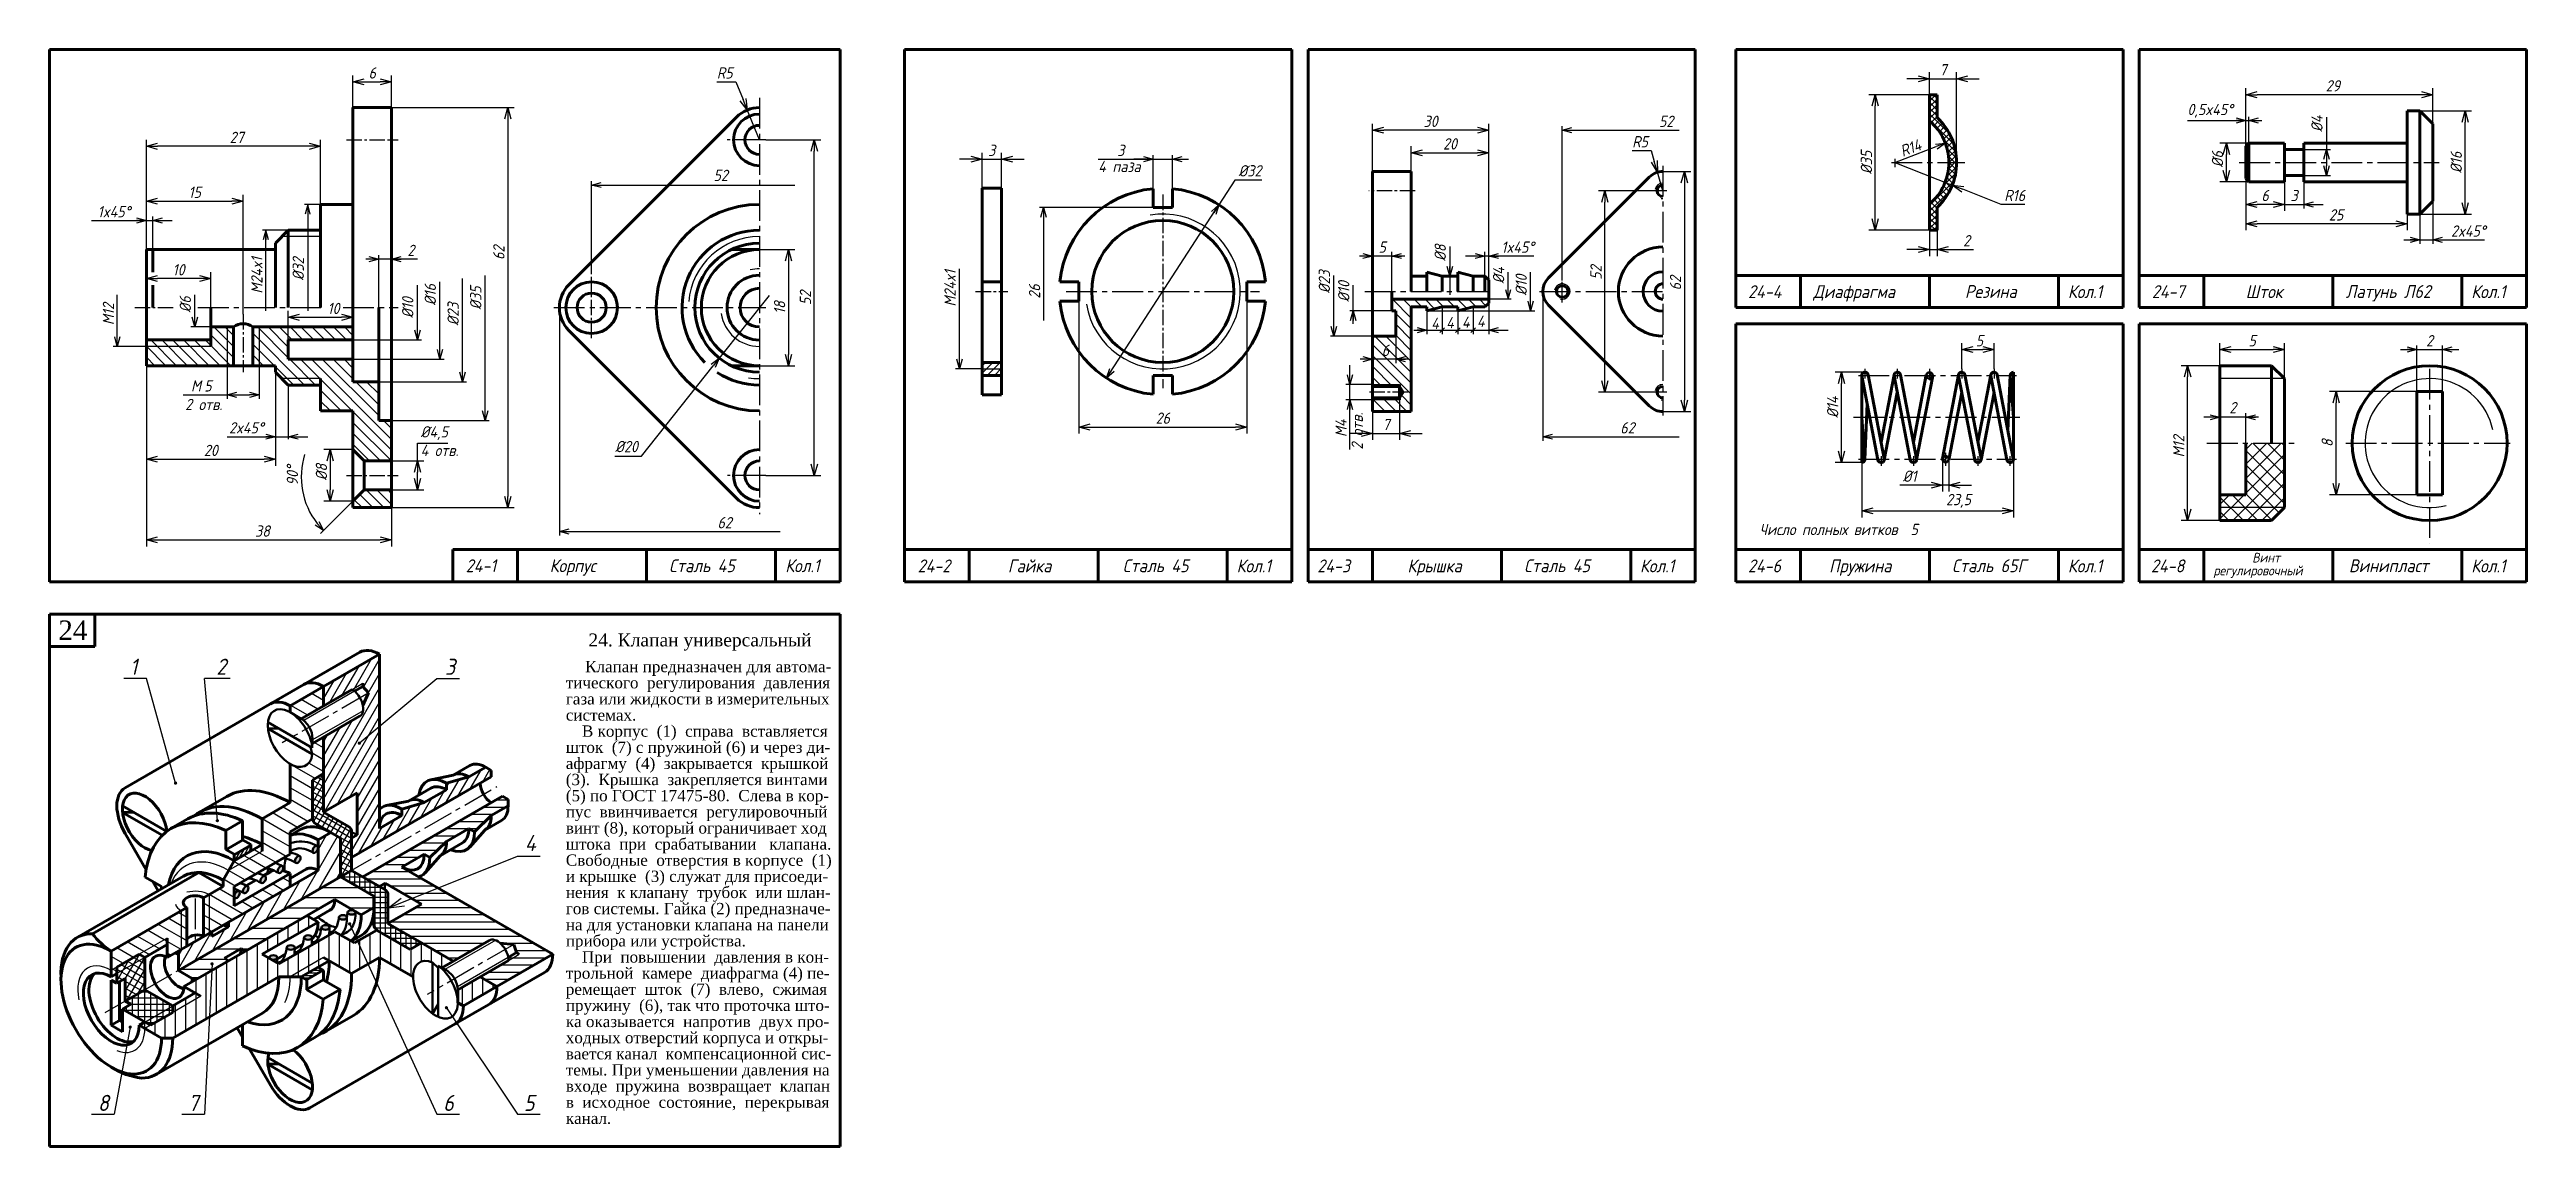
# Model space of a CAD drawing. Header units: millimetres. Extents: x -255 to 513, y 132 to 472.
import ezdxf

# ---------------------------------------------------------------- set-up
doc = ezdxf.new("R2010")
doc.units = ezdxf.units.MM
doc.header["$LTSCALE"] = 0.5
doc.linetypes.add('осевая2', pattern=[28.575, 19.05, -3.175, 3.175, -3.175])
doc.layers.get('Defpoints').update_dxf_attribs({"color": 5})
doc.styles.get("Standard").update_dxf_attribs({"font": 'isocpeui.ttf', "width": 0.9})
doc.styles.add('стиль1', font='TIMES.TTF')
doc.dimstyles.new('Standart 1', dxfattribs={"dimtxt": 3.5, "dimasz": 3.5, "dimexe": 2, "dimexo": 0, "dimgap": 1, "dimtad": 1, "dimtoh": 1, "dimdec": 0, "dimtxsty": 'Standard', "dimblk": 'OPEN30', "dimcen": 2.5, "dimadec": 0, "dimazin": 0, "dimtfac": 1, "dimtdec": 0, "dimtmove": 0, "dimatfit": 3, "dimldrblk": 'DOTSMALL', "dimfxl": 0, "dimarcsym": 0})
pattern_1 = [(135, (17, -27), (-1.683798, -1.683798), [])]

msp = doc.modelspace()

# ---------------------------------------------------------------- texts
at = {"color": 7, "lineweight": -3, "width": 0.9}
for s, height, p in [('4 паза', 3.5, (70, 434)), ('M', 3.5, (-211.15, 366)), ('5', 3.5, (-207.07, 366)), ('2 отв.', 3.5, (-212.96, 360.23)), ('4 отв.', 3.5, (-140, 346)), ('1', 5, (-230.06, 278.19)), ('2', 5, (-203.32, 278.19)), ('3', 5, (-132.46, 278.19)), ('4', 5, (-107.7, 223.57)), ('8', 5, (-240, 143)), ('7', 5, (-212, 143)), ('6', 5, (-133, 143)), ('5', 5, (-108, 143))]:
    msp.add_text(s, height=height, dxfattribs=at).set_placement(p)
at = {"color": 7, "width": 0.9}
for s, height, p in [('24-4', 4, (271.39, 394.95)), ('Диафрагма', 4, (291.6, 394.95)), ('Резина', 4, (338.6, 395)), ('Кол.1', 4, (370.5, 394.95)), ('24-7', 4, (396.53, 394.95)), ('Шток', 4, (425.6, 394.95)), ('Латунь Л62', 4, (456.6, 395)), ('Кол.1', 4, (495.5, 394.95)), ('Число полных витков  5', 3.5, (274.93, 321.49)), ('Винт', 3, (427.6, 313)), ('24-1', 4, (-126, 310)), ('Корпус', 4, (-100, 310)), ('Сталь 45', 4, (-63, 310)), ('Кол.1', 4, (-27, 310)), ('24-2', 4, (14.05, 309.95)), ('Гайка', 4, (42, 309.95)), ('Сталь 45', 4, (77.6, 310)), ('Кол.1', 4, (112.89, 309.95)), ('24-3', 4, (137.89, 309.95)), ('Крышка', 4, (165.81, 309.95)), ('Сталь 45', 4, (202, 310)), ('Кол.1', 4, (237.89, 309.95)), ('24-6', 4, (271.36, 309.95)), ('Пружина', 4, (296.5, 309.95)), ('Сталь 65Г', 4, (334.6, 310)), ('Кол.1', 4, (370.5, 309.95)), ('24-8', 4, (396.25, 309.95)), ('регулировочный', 3, (415.6, 309)), ('Винипласт', 4, (457.6, 310)), ('Кол.1', 4, (495.5, 309.95))]:
    msp.add_text(s, height=height, dxfattribs=at).set_placement(p)
at = {"color": 7, "lineweight": -3, "width": 0.9}
msp.add_text('2 отв.', height=3.5, rotation=90, dxfattribs=at).set_placement((152, 348))
at = {"color": 7, "lineweight": 60, "style": 'стиль1'}
msp.add_text('24', height=6, dxfattribs=at).set_placement((-252.3, 289.03))
at = {"color": 7, "style": 'стиль1'}
for s, height, p in [('24. Клапан универсальный', 4, (-88, 287)), ('тического  регулирования  давления', 3.5, (-95, 274)), ('Клапан предназначен для автома-', 3.5, (-89, 279)), ('газа или жидкости в измерительных ', 3.5, (-95, 269)), ('системах.', 3.5, (-95, 264)), ('В корпус  (1)  справа  вставляется', 3.5, (-90, 259)), ('шток  (7) с пружиной (6) и через ди-', 3.5, (-95, 254)), ('афрагму  (4)  закрывается  крышкой', 3.5, (-95, 249)), ('(3).  Крышка  закрепляется винтами', 3.5, (-95, 244)), ('(5) по ГОСТ 17475-80.  Слева в кор-', 3.5, (-95, 239)), ('пус  ввинчивается  регулировочный', 3.5, (-95, 234)), ('винт (8), который ограничивает ход', 3.5, (-95, 229)), ('штока  при  срабатывании   клапана.', 3.5, (-95, 224)), ('Свободные  отверстия в корпусе  (1)', 3.5, (-95, 219)), ('и крышке  (3) служат для присоеди-', 3.5, (-95, 214)), ('нения  к клапану  трубок  или шлан-', 3.5, (-95, 209)), ('гов системы. Гайка (2) предназначе-', 3.5, (-95, 204)), ('на для установки клапана на панели', 3.5, (-95, 199)), ('прибора или устройства.', 3.5, (-95, 194)), ('При  повышении  давления в кон-', 3.5, (-90, 189)), ('трольной  камере  диафрагма (4) пе-', 3.5, (-95, 184)), ('ремещает  шток  (7)  влево,  сжимая', 3.5, (-95, 179)), ('пружину  (6), так что проточка што-', 3.5, (-95, 174)), ('ка оказывается  напротив  двух про-', 3.5, (-95, 169)), ('ходных отверстий корпуса и откры-', 3.5, (-95, 164)), ('вается канал  компенсационной сис-', 3.5, (-95, 159)), ('темы. При уменьшении давления на', 3.5, (-95, 154)), ('входе  пружина  возвращает  клапан', 3.5, (-95, 149)), ('в  исходное  состояние,  перекрывая', 3.5, (-95, 144)), ('канал.', 3.5, (-95, 139))]:
    msp.add_text(s, height=height, dxfattribs=at).set_placement(p)
at = {"color": 7, "lineweight": -3, "char_height": 3.5, "attachment_point": 5}
for s, insert in [('0,5x45%%d', (414.6, 453)), ('52', (246, 449.75)), ('3', (77, 440.75)), ('%%c32', (117.01, 434.41)), ('3', (440.6, 426.75)), ('2x45%%d', (494.6, 415.75)), ('5', (158, 410.75)), ('4', (174.37, 387.11)), ('4', (179.01, 387.36)), ('4', (183.91, 387.49)), ('4', (188.55, 387.75)), ('2', (482.6, 381.75)), ('2', (421.6, 361)), ('2x45%%d', (-194, 354.75)), ('%%c20', (-76.18, 348.93))]:
    msp.add_mtext(s, dxfattribs=dict(at, insert=insert))
for s, insert, rotation in [('%%c4', (447.68, 449), 90), ('R14', (321.76, 441.51), 20.7972), ('%%c8', (175.99, 409), 90), ('M24x1', (24.07, 398), 90), ('M4', (145.25, 354.61), 90), ('90°', (-179.75, 340), 90)]:
    msp.add_mtext(s, dxfattribs=dict(at, insert=insert, rotation=rotation))
at = {"color": 7, "char_height": 3.5, "attachment_point": 5}
for s, insert in [('52', (-47, 433)), ('1x45%%d', (-235, 421.75)), ('2', (-143, 409.75)), ('1x45%%d', (200, 410.75)), ('6', (159, 378.75)), ('62', (234, 354.75)), ('62', (-45.78, 325.35))]:
    msp.add_mtext(s, dxfattribs=dict(at, insert=insert))
at = {"color": 7, "char_height": 3.5, "attachment_point": 5, "rotation": 90}
for s, insert in [('M24x1', (-190.75, 402)), ('%%c32', (-177.92, 404)), ('%%c16', (-137, 396)), ('%%c35', (-122.92, 395)), ('26', (50.25, 397)), ('%%c23', (140.07, 400)), ('%%c10', (146.07, 397)), ('%%c4', (194.07, 402)), ('%%c10', (201.07, 399)), ('%%c10', (-144, 392)), ('%%c23', (-129.93, 390))]:
    msp.add_mtext(s, dxfattribs=dict(at, insert=insert))
at = {"color": 7, "lineweight": 60, "char_height": 3.5, "attachment_point": 5, "rotation": 90}
for s, insert in [('M12', (-236.75, 390)), ('%%c6', (-212.92, 393))]:
    msp.add_mtext(s, dxfattribs=dict(at, insert=insert))

# ---------------------------------------------------------------- blocks, each defined once
blk = doc.blocks.new('_Open30')
at = {"color": 0, "linetype": 'ByBlock', "lineweight": -2}
for p, q in [((-1, 0.27), (0, 0)), ((0, 0), (-1, -0.27)), ((0, 0), (-1, 0))]:
    blk.add_line(p, q, dxfattribs=at)
blk = doc.blocks.new('*D39')
at = {"color": 0, "lineweight": -2}
for p, q in [((64, 394), (64, 353)), ((116, 394), (116, 353)), ((67.5, 355), (112.5, 355))]:
    blk.add_line(p, q, dxfattribs=at)
at = {"layer": 'Defpoints', "color": 0}
for p in [(64, 394), (116, 394), (116, 355)]:
    blk.add_point(p, dxfattribs=at)
at = {"color": 0, "lineweight": -2, "xscale": 3.5, "yscale": 3.5, "zscale": 3.5, "rotation": 180}
blk.add_blockref('_Open30', (64, 355), dxfattribs=at)
at = {"color": 0, "lineweight": -2, "xscale": 3.5, "yscale": 3.5, "zscale": 3.5}
blk.add_blockref('_Open30', (116, 355), dxfattribs=at)
at = {"color": 0, "lineweight": -3, "insert": (90, 357.75), "char_height": 3.5, "attachment_point": 5}
blk.add_mtext('26', dxfattribs=at)
blk = doc.blocks.new('_DotSmall')
at = {"color": 0, "linetype": 'ByBlock', "const_width": 0.5}
blk.add_lwpolyline([(-0.0625, 0, 1), (0.0625, 0, 1)], format="xyb", close=True, dxfattribs=at)
blk = doc.blocks.new('*D40')
at = {"color": 0, "lineweight": -2}
for p, q in [((30.5, 438), (27, 438)), ((34, 429), (34, 440)), ((34, 438), (40, 438)), ((40, 429), (40, 440)), ((43.5, 438), (47, 438))]:
    blk.add_line(p, q, dxfattribs=at)
at = {"layer": 'Defpoints', "color": 0}
for p in [(40, 438), (34, 429), (40, 429)]:
    blk.add_point(p, dxfattribs=at)
at = {"color": 0, "lineweight": -2, "xscale": 3.5, "yscale": 3.5, "zscale": 3.5}
blk.add_blockref('_Open30', (34, 438), dxfattribs=at)
at = {"color": 0, "lineweight": -2, "xscale": 3.5, "yscale": 3.5, "zscale": 3.5, "rotation": 180}
blk.add_blockref('_Open30', (40, 438), dxfattribs=at)
at = {"color": 0, "lineweight": -3, "insert": (37, 440.75), "char_height": 3.5, "attachment_point": 5}
blk.add_mtext('3', dxfattribs=at)
blk = doc.blocks.new('*D41')
at = {"color": 0, "lineweight": -2}
for p, q in [((167, 434.2), (167, 442)), ((170.5, 440), (187.5, 440)), ((191, 434.2), (191, 442))]:
    blk.add_line(p, q, dxfattribs=at)
at = {"layer": 'Defpoints', "color": 0}
for p in [(191, 440), (167, 434.2), (191, 434.2)]:
    blk.add_point(p, dxfattribs=at)
at = {"color": 0, "lineweight": -2, "xscale": 3.5, "yscale": 3.5, "zscale": 3.5, "rotation": 180}
blk.add_blockref('_Open30', (167, 440), dxfattribs=at)
at = {"color": 0, "lineweight": -2, "xscale": 3.5, "yscale": 3.5, "zscale": 3.5}
blk.add_blockref('_Open30', (191, 440), dxfattribs=at)
at = {"color": 0, "lineweight": -3, "insert": (179, 442.75), "char_height": 3.5, "attachment_point": 5}
blk.add_mtext('20', dxfattribs=at)
blk = doc.blocks.new('*D42')
at = {"color": 0, "lineweight": -2}
for p, q in [((155, 434.2), (155, 449)), ((187.5, 447), (158.5, 447)), ((191, 400.6), (191, 449))]:
    blk.add_line(p, q, dxfattribs=at)
at = {"layer": 'Defpoints', "color": 0}
for p in [(155, 447), (155, 434.2), (191, 400.6)]:
    blk.add_point(p, dxfattribs=at)
at = {"color": 0, "lineweight": -2, "xscale": 3.5, "yscale": 3.5, "zscale": 3.5, "rotation": 180}
blk.add_blockref('_Open30', (155, 447), dxfattribs=at)
at = {"color": 0, "lineweight": -2, "xscale": 3.5, "yscale": 3.5, "zscale": 3.5}
blk.add_blockref('_Open30', (191, 447), dxfattribs=at)
at = {"color": 0, "lineweight": -3, "insert": (173, 449.75), "char_height": 3.5, "attachment_point": 5}
blk.add_mtext('30', dxfattribs=at)
blk = doc.blocks.new('*D43')
at = {"color": 0, "lineweight": -2}
for p, q in [((163.4, 363.4), (163.4, 351)), ((155, 360), (155, 351)), ((151.5, 353), (148, 353)), ((155, 353), (163.4, 353)), ((166.9, 353), (170.4, 353))]:
    blk.add_line(p, q, dxfattribs=at)
at = {"layer": 'Defpoints', "color": 0}
for p in [(163.4, 363.4), (155, 360), (163.4, 353)]:
    blk.add_point(p, dxfattribs=at)
at = {"color": 0, "lineweight": -2, "xscale": 3.5, "yscale": 3.5, "zscale": 3.5}
blk.add_blockref('_Open30', (155, 353), dxfattribs=at)
at = {"color": 0, "lineweight": -2, "xscale": 3.5, "yscale": 3.5, "zscale": 3.5, "rotation": 180}
blk.add_blockref('_Open30', (163.4, 353), dxfattribs=at)
at = {"color": 0, "lineweight": -3, "insert": (159.2, 355.77), "char_height": 3.5, "attachment_point": 5}
blk.add_mtext('7', dxfattribs=at)
blk = doc.blocks.new('*D44')
at = {"color": 0, "lineweight": -2}
for p, q in [((246.2, 428.2), (225.01, 428.2)), ((227.01, 369.3), (227.01, 424.7)), ((246.2, 365.8), (225.01, 365.8))]:
    blk.add_line(p, q, dxfattribs=at)
at = {"layer": 'Defpoints', "color": 0}
for p in [(227.01, 428.2), (246.2, 428.2), (246.2, 365.8)]:
    blk.add_point(p, dxfattribs=at)
at = {"color": 0, "lineweight": -2, "xscale": 3.5, "yscale": 3.5, "zscale": 3.5}
for p, rotation in [((227.01, 428.2), 90), ((227.01, 365.8), 270)]:
    blk.add_blockref('_Open30', p, dxfattribs=dict(at, rotation=rotation))
at = {"color": 0, "lineweight": -3, "insert": (224.26, 402.87), "char_height": 3.5, "attachment_point": 5, "rotation": 90}
blk.add_mtext('52', dxfattribs=at)
blk = doc.blocks.new('*D45')
at = {"color": 0, "lineweight": -2}
for p, q in [((235.51, 440.67), (241.33, 440.67)), ((241.33, 440.67), (242.32, 437.31)), ((245, 428.2), (243.31, 433.96))]:
    blk.add_line(p, q, dxfattribs=at)
at = {"layer": 'Defpoints', "color": 0}
for p in [(243.31, 433.96), (245, 428.2)]:
    blk.add_point(p, dxfattribs=at)
at = {"color": 0, "lineweight": -2, "xscale": 3.5, "yscale": 3.5, "zscale": 3.5, "rotation": 286.3895403201406}
blk.add_blockref('_Open30', (243.31, 433.96), dxfattribs=at)
at = {"color": 0, "lineweight": -3, "insert": (237.92, 443.42), "char_height": 3.5, "attachment_point": 5}
blk.add_mtext('R5', dxfattribs=at)
blk = doc.blocks.new('*D46')
at = {"color": 0, "lineweight": -2}
for p, q in [((245, 434.2), (253.64, 434.2)), ((251.64, 430.7), (251.64, 363.3)), ((245, 359.8), (253.64, 359.8))]:
    blk.add_line(p, q, dxfattribs=at)
at = {"layer": 'Defpoints', "color": 0}
for p in [(245, 434.2), (245, 359.8), (251.64, 359.8)]:
    blk.add_point(p, dxfattribs=at)
at = {"color": 0, "lineweight": -2, "xscale": 3.5, "yscale": 3.5, "zscale": 3.5}
for p, rotation in [((251.64, 434.2), 90), ((251.64, 359.8), 270)]:
    blk.add_blockref('_Open30', p, dxfattribs=dict(at, rotation=rotation))
at = {"color": 0, "lineweight": -3, "insert": (248.89, 399.57), "char_height": 3.5, "attachment_point": 5, "rotation": 90}
blk.add_mtext('62', dxfattribs=at)
blk = doc.blocks.new('*D47')
at = {"color": 0, "lineweight": -2}
for p, q in [((426.6, 443), (417.6, 443)), ((419.6, 434.5), (419.6, 439.5)), ((426.6, 431), (417.6, 431))]:
    blk.add_line(p, q, dxfattribs=at)
at = {"layer": 'Defpoints', "color": 0}
for p in [(419.6, 443), (426.6, 443), (426.6, 431)]:
    blk.add_point(p, dxfattribs=at)
at = {"color": 0, "lineweight": -2, "xscale": 3.5, "yscale": 3.5, "zscale": 3.5}
for p, rotation in [((419.6, 443), 90), ((419.6, 431), 270)]:
    blk.add_blockref('_Open30', p, dxfattribs=dict(at, rotation=rotation))
at = {"color": 0, "lineweight": -3, "insert": (416.85, 438), "char_height": 3.5, "attachment_point": 5, "rotation": 90}
blk.add_mtext('%%c6', dxfattribs=at)
blk = doc.blocks.new('*D48')
at = {"color": 0, "lineweight": -2}
for p, q in [((479.6, 453), (495.6, 453)), ((493.6, 424.5), (493.6, 449.5)), ((479.6, 421), (495.6, 421))]:
    blk.add_line(p, q, dxfattribs=at)
at = {"layer": 'Defpoints', "color": 0}
for p in [(479.6, 453), (493.6, 453), (479.6, 421)]:
    blk.add_point(p, dxfattribs=at)
at = {"color": 0, "lineweight": -2, "xscale": 3.5, "yscale": 3.5, "zscale": 3.5}
for p, rotation in [((493.6, 453), 90), ((493.6, 421), 270)]:
    blk.add_blockref('_Open30', p, dxfattribs=dict(at, rotation=rotation))
at = {"color": 0, "lineweight": -3, "insert": (490.85, 437), "char_height": 3.5, "attachment_point": 5, "rotation": 90}
blk.add_mtext('%%c16', dxfattribs=at)
blk = doc.blocks.new('*D49')
at = {"color": 0, "lineweight": -2}
for p, q in [((425.6, 442), (425.6, 460)), ((480.1, 458), (429.1, 458)), ((483.6, 449), (483.6, 460))]:
    blk.add_line(p, q, dxfattribs=at)
at = {"layer": 'Defpoints', "color": 0}
for p in [(425.6, 458), (483.6, 449), (425.6, 442)]:
    blk.add_point(p, dxfattribs=at)
at = {"color": 0, "lineweight": -2, "xscale": 3.5, "yscale": 3.5, "zscale": 3.5, "rotation": 180}
blk.add_blockref('_Open30', (425.6, 458), dxfattribs=at)
at = {"color": 0, "lineweight": -2, "xscale": 3.5, "yscale": 3.5, "zscale": 3.5}
blk.add_blockref('_Open30', (483.6, 458), dxfattribs=at)
at = {"color": 0, "lineweight": -3, "insert": (452.6, 460.75), "char_height": 3.5, "attachment_point": 5}
blk.add_mtext('29', dxfattribs=at)
blk = doc.blocks.new('*D50')
at = {"color": 0, "lineweight": -2}
for p, q in [((425.6, 432), (425.6, 422)), ((437.6, 431), (437.6, 422)), ((434.1, 424), (429.1, 424))]:
    blk.add_line(p, q, dxfattribs=at)
at = {"layer": 'Defpoints', "color": 0}
for p in [(425.6, 432), (437.6, 431), (425.6, 424)]:
    blk.add_point(p, dxfattribs=at)
at = {"color": 0, "lineweight": -2, "xscale": 3.5, "yscale": 3.5, "zscale": 3.5, "rotation": 180}
blk.add_blockref('_Open30', (425.6, 424), dxfattribs=at)
at = {"color": 0, "lineweight": -2, "xscale": 3.5, "yscale": 3.5, "zscale": 3.5}
blk.add_blockref('_Open30', (437.6, 424), dxfattribs=at)
at = {"color": 0, "lineweight": -3, "insert": (431.6, 426.75), "char_height": 3.5, "attachment_point": 5}
blk.add_mtext('6', dxfattribs=at)
blk = doc.blocks.new('*D51')
at = {"color": 0, "lineweight": -2}
for p, q in [((425.6, 423), (425.6, 416)), ((472.1, 418), (429.1, 418)), ((475.6, 421), (475.6, 416))]:
    blk.add_line(p, q, dxfattribs=at)
at = {"layer": 'Defpoints', "color": 0}
for p in [(425.6, 423), (425.6, 418), (475.6, 421)]:
    blk.add_point(p, dxfattribs=at)
at = {"color": 0, "lineweight": -2, "xscale": 3.5, "yscale": 3.5, "zscale": 3.5, "rotation": 180}
blk.add_blockref('_Open30', (425.6, 418), dxfattribs=at)
at = {"color": 0, "lineweight": -2, "xscale": 3.5, "yscale": 3.5, "zscale": 3.5}
blk.add_blockref('_Open30', (475.6, 418), dxfattribs=at)
at = {"color": 0, "lineweight": -3, "insert": (453.6, 420.75), "char_height": 3.5, "attachment_point": 5}
blk.add_mtext('25', dxfattribs=at)
blk = doc.blocks.new('*D52')
at = {"color": 0, "lineweight": -2}
for p, q in [((327.6, 458), (308.8, 458)), ((310.8, 419.5), (310.8, 454.5)), ((327.6, 416), (308.8, 416))]:
    blk.add_line(p, q, dxfattribs=at)
at = {"layer": 'Defpoints', "color": 0}
for p in [(310.8, 458), (327.6, 458), (327.6, 416)]:
    blk.add_point(p, dxfattribs=at)
at = {"color": 0, "lineweight": -2, "xscale": 3.5, "yscale": 3.5, "zscale": 3.5}
for p, rotation in [((310.8, 458), 90), ((310.8, 416), 270)]:
    blk.add_blockref('_Open30', p, dxfattribs=dict(at, rotation=rotation))
at = {"color": 0, "lineweight": -3, "insert": (308.05, 437), "char_height": 3.5, "attachment_point": 5, "rotation": 90}
blk.add_mtext('%%c35', dxfattribs=at)
blk = doc.blocks.new('*D53')
at = {"color": 0, "lineweight": -2}
for p, q in [((327.6, 416), (327.6, 408)), ((330, 416), (330, 408)), ((324.1, 410), (320.6, 410)), ((327.6, 410), (330, 410)), ((333.5, 410), (341.24, 410))]:
    blk.add_line(p, q, dxfattribs=at)
at = {"layer": 'Defpoints', "color": 0}
for p in [(327.6, 416), (330, 416), (330, 410)]:
    blk.add_point(p, dxfattribs=at)
at = {"color": 0, "lineweight": -2, "xscale": 3.5, "yscale": 3.5, "zscale": 3.5}
blk.add_blockref('_Open30', (327.6, 410), dxfattribs=at)
at = {"color": 0, "lineweight": -2, "xscale": 3.5, "yscale": 3.5, "zscale": 3.5, "rotation": 180}
blk.add_blockref('_Open30', (330, 410), dxfattribs=at)
at = {"color": 0, "lineweight": -3, "insert": (339.12, 412.75), "char_height": 3.5, "attachment_point": 5}
blk.add_mtext('2', dxfattribs=at)
blk = doc.blocks.new('*D54')
at = {"color": 0, "lineweight": -2}
for p, q in [((417.6, 374), (417.6, 381)), ((421.1, 379), (434.1, 379)), ((437.6, 370), (437.6, 381))]:
    blk.add_line(p, q, dxfattribs=at)
at = {"layer": 'Defpoints', "color": 0}
for p in [(437.6, 379), (417.6, 374), (437.6, 370)]:
    blk.add_point(p, dxfattribs=at)
at = {"color": 0, "lineweight": -2, "xscale": 3.5, "yscale": 3.5, "zscale": 3.5, "rotation": 180}
blk.add_blockref('_Open30', (417.6, 379), dxfattribs=at)
at = {"color": 0, "lineweight": -2, "xscale": 3.5, "yscale": 3.5, "zscale": 3.5}
blk.add_blockref('_Open30', (437.6, 379), dxfattribs=at)
at = {"color": 0, "lineweight": -3, "insert": (427.6, 381.75), "char_height": 3.5, "attachment_point": 5}
blk.add_mtext('5', dxfattribs=at)
blk = doc.blocks.new('*D55')
at = {"color": 0, "lineweight": -2}
for p, q in [((478.6, 366), (451.6, 366)), ((453.6, 337.5), (453.6, 362.5)), ((478.6, 334), (451.6, 334))]:
    blk.add_line(p, q, dxfattribs=at)
at = {"layer": 'Defpoints', "color": 0}
for p in [(453.6, 366), (478.6, 366), (478.6, 334)]:
    blk.add_point(p, dxfattribs=at)
at = {"color": 0, "lineweight": -2, "xscale": 3.5, "yscale": 3.5, "zscale": 3.5}
for p, rotation in [((453.6, 366), 90), ((453.6, 334), 270)]:
    blk.add_blockref('_Open30', p, dxfattribs=dict(at, rotation=rotation))
at = {"color": 0, "lineweight": -3, "insert": (450.85, 350), "char_height": 3.5, "attachment_point": 5, "rotation": 90}
blk.add_mtext('8', dxfattribs=at)
blk = doc.blocks.new('*D56')
at = {"color": 0, "lineweight": -2}
for p, q in [((417.6, 374), (405.6, 374)), ((407.6, 329.5), (407.6, 370.5)), ((417.6, 326), (405.6, 326))]:
    blk.add_line(p, q, dxfattribs=at)
at = {"layer": 'Defpoints', "color": 0}
for p in [(407.6, 374), (417.6, 374), (417.6, 326)]:
    blk.add_point(p, dxfattribs=at)
at = {"color": 0, "lineweight": -2, "xscale": 3.5, "yscale": 3.5, "zscale": 3.5}
for p, rotation in [((407.6, 374), 90), ((407.6, 326), 270)]:
    blk.add_blockref('_Open30', p, dxfattribs=dict(at, rotation=rotation))
at = {"color": 0, "lineweight": -3, "insert": (404.85, 349), "char_height": 3.5, "attachment_point": 5, "rotation": 90}
blk.add_mtext('M12', dxfattribs=at)
blk = doc.blocks.new('*D57')
at = {"color": 0, "lineweight": -2}
for p, q in [((337.6, 373), (337.6, 381)), ((341.1, 379), (344.1, 379)), ((347.6, 373), (347.6, 381))]:
    blk.add_line(p, q, dxfattribs=at)
at = {"layer": 'Defpoints', "color": 0}
for p in [(347.6, 379), (337.6, 373), (347.6, 373)]:
    blk.add_point(p, dxfattribs=at)
at = {"color": 0, "lineweight": -2, "xscale": 3.5, "yscale": 3.5, "zscale": 3.5, "rotation": 180}
blk.add_blockref('_Open30', (337.6, 379), dxfattribs=at)
at = {"color": 0, "lineweight": -2, "xscale": 3.5, "yscale": 3.5, "zscale": 3.5}
blk.add_blockref('_Open30', (347.6, 379), dxfattribs=at)
at = {"color": 0, "lineweight": -3, "insert": (343.08, 381.75), "char_height": 3.5, "attachment_point": 5}
blk.add_mtext('5', dxfattribs=at)
blk = doc.blocks.new('*D58')
at = {"color": 0, "lineweight": -2}
for p, q in [((307.6, 372), (298.35, 372)), ((300.35, 347.5), (300.35, 368.5)), ((306.6, 344), (298.35, 344))]:
    blk.add_line(p, q, dxfattribs=at)
at = {"layer": 'Defpoints', "color": 0}
for p in [(300.35, 372), (307.6, 372), (306.6, 344)]:
    blk.add_point(p, dxfattribs=at)
at = {"color": 0, "lineweight": -2, "xscale": 3.5, "yscale": 3.5, "zscale": 3.5}
for p, rotation in [((300.35, 372), 90), ((300.35, 344), 270)]:
    blk.add_blockref('_Open30', p, dxfattribs=dict(at, rotation=rotation))
at = {"color": 0, "lineweight": -3, "insert": (297.6, 361.13), "char_height": 3.5, "attachment_point": 5, "rotation": 90}
blk.add_mtext('%%c14', dxfattribs=at)
blk = doc.blocks.new('*D59')
at = {"color": 0, "lineweight": -2}
for p, q in [((331.6, 345), (331.6, 335)), ((333.6, 345), (333.6, 335)), ((328.1, 337), (318.36, 337)), ((333.6, 337), (331.6, 337)), ((337.1, 337), (340.6, 337))]:
    blk.add_line(p, q, dxfattribs=at)
at = {"layer": 'Defpoints', "color": 0}
for p in [(331.6, 345), (333.6, 345), (333.6, 337)]:
    blk.add_point(p, dxfattribs=at)
at = {"color": 0, "lineweight": -2, "xscale": 3.5, "yscale": 3.5, "zscale": 3.5}
blk.add_blockref('_Open30', (331.6, 337), dxfattribs=at)
at = {"color": 0, "lineweight": -2, "xscale": 3.5, "yscale": 3.5, "zscale": 3.5, "rotation": 180}
blk.add_blockref('_Open30', (333.6, 337), dxfattribs=at)
at = {"color": 0, "lineweight": -3, "insert": (321.48, 339.75), "char_height": 3.5, "attachment_point": 5}
blk.add_mtext('%%c1', dxfattribs=at)
blk = doc.blocks.new('*D60')
at = {"color": 0, "lineweight": -2}
for p, q in [((306.6, 345), (306.6, 327)), ((353.6, 345), (353.6, 327)), ((310.1, 329), (350.1, 329))]:
    blk.add_line(p, q, dxfattribs=at)
at = {"layer": 'Defpoints', "color": 0}
for p in [(306.6, 345), (353.6, 345), (353.6, 329)]:
    blk.add_point(p, dxfattribs=at)
at = {"color": 0, "lineweight": -2, "xscale": 3.5, "yscale": 3.5, "zscale": 3.5, "rotation": 180}
blk.add_blockref('_Open30', (306.6, 329), dxfattribs=at)
at = {"color": 0, "lineweight": -2, "xscale": 3.5, "yscale": 3.5, "zscale": 3.5}
blk.add_blockref('_Open30', (353.6, 329), dxfattribs=at)
at = {"color": 0, "lineweight": -3, "insert": (336.6, 332.1), "char_height": 3.5, "attachment_point": 5}
blk.add_mtext('23,5', dxfattribs=at)
blk = doc.blocks.new('*D61')
at = {"color": 0, "lineweight": -2}
for p, q in [((324.1, 462.95), (320.6, 462.95)), ((327.6, 458), (327.6, 464.95)), ((327.6, 462.95), (336.01, 462.95)), ((336.01, 437), (336.01, 464.95)), ((339.51, 462.95), (343.01, 462.95))]:
    blk.add_line(p, q, dxfattribs=at)
at = {"layer": 'Defpoints', "color": 0}
for p in [(336.01, 462.95), (327.6, 458), (336.01, 437)]:
    blk.add_point(p, dxfattribs=at)
at = {"color": 0, "lineweight": -2, "xscale": 3.5, "yscale": 3.5, "zscale": 3.5}
blk.add_blockref('_Open30', (327.6, 462.95), dxfattribs=at)
at = {"color": 0, "lineweight": -2, "xscale": 3.5, "yscale": 3.5, "zscale": 3.5, "rotation": 180}
blk.add_blockref('_Open30', (336.01, 462.95), dxfattribs=at)
at = {"color": 0, "lineweight": -3, "insert": (331.8, 465.72), "char_height": 3.5, "attachment_point": 5}
blk.add_mtext('7', dxfattribs=at)
blk = doc.blocks.new('*D62')
at = {"color": 0, "lineweight": -2}
for p, q in [((316.81, 437), (334.67, 429.97)), ((349.86, 424), (337.93, 428.69)), ((357.15, 424), (349.86, 424))]:
    blk.add_line(p, q, dxfattribs=at)
at = {"layer": 'Defpoints', "color": 0}
for p in [(316.81, 437), (334.67, 429.97)]:
    blk.add_point(p, dxfattribs=at)
at = {"color": 0, "lineweight": -2, "xscale": 3.5, "yscale": 3.5, "zscale": 3.5, "rotation": 158.5295339788783}
blk.add_blockref('_Open30', (334.67, 429.97), dxfattribs=at)
at = {"color": 0, "lineweight": -3, "insert": (354, 426.75), "char_height": 3.5, "attachment_point": 5}
blk.add_mtext('R16', dxfattribs=at)
blk = doc.blocks.new('*D63')
at = {"color": 0, "lineweight": -2}
for p, q in [((-141, 344.5), (-141, 350)), ((-141, 350), (-131.52, 350)), ((-149, 344.5), (-139, 344.5)), ((-141, 339), (-141, 341)), ((-149, 335.5), (-139, 335.5))]:
    blk.add_line(p, q, dxfattribs=at)
at = {"layer": 'Defpoints', "color": 0}
for p in [(-149, 344.5), (-141, 344.5), (-149, 335.5)]:
    blk.add_point(p, dxfattribs=at)
at = {"color": 0, "lineweight": -2, "xscale": 3.5, "yscale": 3.5, "zscale": 3.5}
for p, rotation in [((-141, 344.5), 90), ((-141, 335.5), 270)]:
    blk.add_blockref('_Open30', p, dxfattribs=dict(at, rotation=rotation))
at = {"color": 0, "lineweight": -3, "insert": (-135.76, 353.1), "char_height": 3.5, "attachment_point": 5}
blk.add_mtext('%%c4,5', dxfattribs=at)
blk = doc.blocks.new('*D64')
at = {"color": 0, "lineweight": -2}
for p, q in [((-161, 348), (-170, 348)), ((-168, 344.5), (-168, 335.5)), ((-161, 332), (-170, 332))]:
    blk.add_line(p, q, dxfattribs=at)
at = {"layer": 'Defpoints', "color": 0}
for p in [(-161, 348), (-168, 332), (-161, 332)]:
    blk.add_point(p, dxfattribs=at)
at = {"color": 0, "lineweight": -2, "xscale": 3.5, "yscale": 3.5, "zscale": 3.5}
for p, rotation in [((-168, 348), 90), ((-168, 332), 270)]:
    blk.add_blockref('_Open30', p, dxfattribs=dict(at, rotation=rotation))
at = {"color": 0, "lineweight": -3, "insert": (-170.75, 341), "char_height": 3.5, "attachment_point": 5, "rotation": 90}
blk.add_mtext('%%c8', dxfattribs=at)
blk = doc.blocks.new('*D65')
at = {"color": 0, "lineweight": -2}
for p, q in [((-35, 410), (-24, 410)), ((-26, 406.5), (-26, 377.5)), ((-35, 374), (-24, 374))]:
    blk.add_line(p, q, dxfattribs=at)
at = {"layer": 'Defpoints', "color": 0}
for p in [(-35, 410), (-35, 374), (-26, 374)]:
    blk.add_point(p, dxfattribs=at)
at = {"color": 0, "lineweight": -2, "xscale": 3.5, "yscale": 3.5, "zscale": 3.5}
for p, rotation in [((-26, 410), 90), ((-26, 374), 270)]:
    blk.add_blockref('_Open30', p, dxfattribs=dict(at, rotation=rotation))
at = {"color": 0, "lineweight": -3, "insert": (-28.75, 392), "char_height": 3.5, "attachment_point": 5, "rotation": 90}
blk.add_mtext('18', dxfattribs=at)
blk = doc.blocks.new('*D66')
at = {"color": 0, "lineweight": -2}
for p, q in [((-225, 401), (-225, 403)), ((-208.5, 401), (-221.5, 401)), ((-205, 392), (-205, 403))]:
    blk.add_line(p, q, dxfattribs=at)
at = {"layer": 'Defpoints', "color": 0}
for p in [(-225, 401), (-225, 401), (-205, 392)]:
    blk.add_point(p, dxfattribs=at)
at = {"color": 0, "lineweight": -2, "xscale": 3.5, "yscale": 3.5, "zscale": 3.5, "rotation": 180}
blk.add_blockref('_Open30', (-225, 401), dxfattribs=at)
at = {"color": 0, "lineweight": -2, "xscale": 3.5, "yscale": 3.5, "zscale": 3.5}
blk.add_blockref('_Open30', (-205, 401), dxfattribs=at)
at = {"color": 0, "lineweight": -3, "insert": (-215, 403.75), "char_height": 3.5, "attachment_point": 5}
blk.add_mtext('10', dxfattribs=at)
blk = doc.blocks.new('*D67')
at = {"color": 0, "lineweight": -2}
for p, q in [((-225, 419), (-225, 427)), ((-221.5, 425), (-198.5, 425)), ((-195, 390), (-195, 427))]:
    blk.add_line(p, q, dxfattribs=at)
at = {"layer": 'Defpoints', "color": 0}
for p in [(-195, 425), (-225, 419), (-195, 390)]:
    blk.add_point(p, dxfattribs=at)
at = {"color": 0, "lineweight": -2, "xscale": 3.5, "yscale": 3.5, "zscale": 3.5, "rotation": 180}
blk.add_blockref('_Open30', (-225, 425), dxfattribs=at)
at = {"color": 0, "lineweight": -2, "xscale": 3.5, "yscale": 3.5, "zscale": 3.5}
blk.add_blockref('_Open30', (-195, 425), dxfattribs=at)
at = {"color": 0, "lineweight": -3, "insert": (-210, 427.75), "char_height": 3.5, "attachment_point": 5}
blk.add_mtext('15', dxfattribs=at)
blk = doc.blocks.new('*D68')
at = {"color": 0, "lineweight": -2}
for p, q in [((-33, 444), (-16, 444)), ((-18, 343.5), (-18, 440.5)), ((-33, 340), (-16, 340))]:
    blk.add_line(p, q, dxfattribs=at)
at = {"layer": 'Defpoints', "color": 0}
for p in [(-33, 444), (-18, 444), (-33, 340)]:
    blk.add_point(p, dxfattribs=at)
at = {"color": 0, "lineweight": -2, "xscale": 3.5, "yscale": 3.5, "zscale": 3.5}
for p, rotation in [((-18, 444), 90), ((-18, 340), 270)]:
    blk.add_blockref('_Open30', p, dxfattribs=dict(at, rotation=rotation))
at = {"color": 0, "lineweight": -3, "insert": (-20.75, 395), "char_height": 3.5, "attachment_point": 5, "rotation": 90}
blk.add_mtext('52', dxfattribs=at)
blk = doc.blocks.new('*D69')
at = {"color": 0, "lineweight": -2}
for p, q in [((-225, 374), (-225, 343)), ((-185, 364), (-185, 343)), ((-221.5, 345), (-188.5, 345))]:
    blk.add_line(p, q, dxfattribs=at)
at = {"layer": 'Defpoints', "color": 0}
for p in [(-225, 374), (-185, 364), (-185, 345)]:
    blk.add_point(p, dxfattribs=at)
at = {"color": 0, "lineweight": -2, "xscale": 3.5, "yscale": 3.5, "zscale": 3.5, "rotation": 180}
blk.add_blockref('_Open30', (-225, 345), dxfattribs=at)
at = {"color": 0, "lineweight": -2, "xscale": 3.5, "yscale": 3.5, "zscale": 3.5}
blk.add_blockref('_Open30', (-185, 345), dxfattribs=at)
at = {"color": 0, "lineweight": -3, "insert": (-205, 347.75), "char_height": 3.5, "attachment_point": 5}
blk.add_mtext('20', dxfattribs=at)
blk = doc.blocks.new('*D70')
at = {"color": 0, "lineweight": -2}
for p, q in [((-225, 424), (-225, 444)), ((-174.5, 442), (-221.5, 442)), ((-171, 424), (-171, 444))]:
    blk.add_line(p, q, dxfattribs=at)
at = {"layer": 'Defpoints', "color": 0}
for p in [(-225, 442), (-225, 424), (-171, 424)]:
    blk.add_point(p, dxfattribs=at)
at = {"color": 0, "lineweight": -2, "xscale": 3.5, "yscale": 3.5, "zscale": 3.5, "rotation": 180}
blk.add_blockref('_Open30', (-225, 442), dxfattribs=at)
at = {"color": 0, "lineweight": -2, "xscale": 3.5, "yscale": 3.5, "zscale": 3.5}
blk.add_blockref('_Open30', (-171, 442), dxfattribs=at)
at = {"color": 0, "lineweight": -3, "insert": (-197, 444.77), "char_height": 3.5, "attachment_point": 5}
blk.add_mtext('27', dxfattribs=at)
blk = doc.blocks.new('*D71')
at = {"color": 0, "lineweight": -2}
for p, q in [((-225, 348), (-225, 318)), ((-149, 348), (-149, 318)), ((-221.5, 320), (-152.5, 320))]:
    blk.add_line(p, q, dxfattribs=at)
at = {"layer": 'Defpoints', "color": 0}
for p in [(-225, 348), (-149, 348), (-149, 320)]:
    blk.add_point(p, dxfattribs=at)
at = {"color": 0, "lineweight": -2, "xscale": 3.5, "yscale": 3.5, "zscale": 3.5, "rotation": 180}
blk.add_blockref('_Open30', (-225, 320), dxfattribs=at)
at = {"color": 0, "lineweight": -2, "xscale": 3.5, "yscale": 3.5, "zscale": 3.5}
blk.add_blockref('_Open30', (-149, 320), dxfattribs=at)
at = {"color": 0, "lineweight": -3, "insert": (-189, 322.75), "char_height": 3.5, "attachment_point": 5}
blk.add_mtext('38', dxfattribs=at)
blk = doc.blocks.new('*D72')
at = {"color": 0, "lineweight": -2}
for p, q in [((-149, 454), (-111, 454)), ((-113, 450.5), (-113, 333.5)), ((-149, 330), (-111, 330))]:
    blk.add_line(p, q, dxfattribs=at)
at = {"layer": 'Defpoints', "color": 0}
for p in [(-149, 454), (-149, 330), (-113, 330)]:
    blk.add_point(p, dxfattribs=at)
at = {"color": 0, "lineweight": -2, "xscale": 3.5, "yscale": 3.5, "zscale": 3.5}
for p, rotation in [((-113, 454), 90), ((-113, 330), 270)]:
    blk.add_blockref('_Open30', p, dxfattribs=dict(at, rotation=rotation))
at = {"color": 0, "lineweight": -3, "insert": (-115.75, 409), "char_height": 3.5, "attachment_point": 5, "rotation": 90}
blk.add_mtext('62', dxfattribs=at)
blk = doc.blocks.new('*D73')
at = {"color": 0, "lineweight": -2}
for p, q in [((-161, 454), (-161, 464)), ((-157.5, 462), (-152.5, 462)), ((-149, 454), (-149, 464))]:
    blk.add_line(p, q, dxfattribs=at)
at = {"layer": 'Defpoints', "color": 0}
for p in [(-149, 462), (-161, 454), (-149, 454)]:
    blk.add_point(p, dxfattribs=at)
at = {"color": 0, "lineweight": -2, "xscale": 3.5, "yscale": 3.5, "zscale": 3.5, "rotation": 180}
blk.add_blockref('_Open30', (-161, 462), dxfattribs=at)
at = {"color": 0, "lineweight": -2, "xscale": 3.5, "yscale": 3.5, "zscale": 3.5}
blk.add_blockref('_Open30', (-149, 462), dxfattribs=at)
at = {"color": 0, "lineweight": -3, "insert": (-155, 464.75), "char_height": 3.5, "attachment_point": 5}
blk.add_mtext('6', dxfattribs=at)
blk = doc.blocks.new('*D74')
at = {"color": 0, "lineweight": -2}
for p, q in [((-181, 382), (-181, 391)), ((-177.5, 389), (-164.5, 389)), ((-161, 382), (-161, 391))]:
    blk.add_line(p, q, dxfattribs=at)
at = {"layer": 'Defpoints', "color": 0}
for p in [(-161, 389), (-181, 382), (-161, 382)]:
    blk.add_point(p, dxfattribs=at)
at = {"color": 0, "lineweight": -2, "xscale": 3.5, "yscale": 3.5, "zscale": 3.5, "rotation": 180}
blk.add_blockref('_Open30', (-181, 389), dxfattribs=at)
at = {"color": 0, "lineweight": -2, "xscale": 3.5, "yscale": 3.5, "zscale": 3.5}
blk.add_blockref('_Open30', (-161, 389), dxfattribs=at)
at = {"color": 0, "lineweight": -3, "insert": (-167, 391.75), "char_height": 3.5, "attachment_point": 5}
blk.add_mtext('10', dxfattribs=at)
blk = doc.blocks.new('*D75')
at = {"color": 0, "lineweight": -2}
for p, q in [((-48.16, 462), (-42.34, 462)), ((-42.34, 462), (-40.09, 456.5)), ((-35, 444), (-38.77, 453.26))]:
    blk.add_line(p, q, dxfattribs=at)
at = {"layer": 'Defpoints', "color": 0}
for p in [(-38.77, 453.26), (-35, 444)]:
    blk.add_point(p, dxfattribs=at)
at = {"color": 0, "lineweight": -2, "xscale": 3.5, "yscale": 3.5, "zscale": 3.5, "rotation": 292.1716660915435}
blk.add_blockref('_Open30', (-38.77, 453.26), dxfattribs=at)
at = {"color": 0, "lineweight": -3, "insert": (-45.75, 464.75), "char_height": 3.5, "attachment_point": 5}
blk.add_mtext('R5', dxfattribs=at)

# ---------------------------------------------------------------- dimensions: what is measured, and where the dimension line sits
at = {"color": 7, "lineweight": -3}
for base, p1, p2, text, picture, middle in [((-149, 462), (-161, 454), (-149, 454), '6', '*D73', (-155, 462)), ((336.01, 462.95), (327.6, 458), (336.01, 437), '7', '*D61', (331.8, 462.95)), ((425.6, 458), (483.6, 449), (425.6, 442), '29', '*D49', (452.6, 458)), ((-225, 442), (-171, 424), (-225, 424), '27', '*D70', (-197, 442)), ((155, 447), (191, 400.6), (155, 434.2), '30', '*D42', (173, 447)), ((40, 438), (34, 429), (40, 429), '3', '*D40', (37, 438)), ((191, 440), (167, 434.2), (191, 434.2), '20', '*D41', (179, 440)), ((-195, 425), (-225, 419), (-195, 390), '15', '*D67', (-210, 425)), ((425.6, 424), (437.6, 431), (425.6, 432), '6', '*D50', (431.6, 424)), ((425.6, 418), (475.6, 421), (425.6, 423), '25', '*D51', (453.6, 418)), ((330, 410), (327.6, 416), (330, 416), '2', '*D53', (339.12, 410)), ((-225, 401), (-205, 392), (-225, 401), '10', '*D66', (-215, 401)), ((-161, 389), (-181, 382), (-161, 382), '10', '*D74', (-167, 389)), ((116, 355), (64, 394), (116, 394), '26', '*D39', (90, 355)), ((347.6, 379), (337.6, 373), (347.6, 373), '5', '*D57', (343.08, 379)), ((437.6, 379), (417.6, 374), (437.6, 370), '5', '*D54', (427.6, 379)), ((-185, 345), (-225, 374), (-185, 364), '20', '*D69', (-205, 345)), ((163.4, 353), (155, 360), (163.4, 363.4), '7', '*D43', (159.2, 353)), ((-149, 320), (-225, 348), (-149, 348), '38', '*D71', (-189, 320)), ((353.6, 329), (306.6, 345), (353.6, 345), '23,5', '*D60', (336.6, 329)), ((333.6, 337), (331.6, 345), (333.6, 345), '%%c1', '*D59', (321.48, 337))]:
    dim = msp.add_linear_dim(base=base, p1=p1, p2=p2, text=text, dimstyle='Standart 1', dxfattribs=at)
    dim.commit()
    dim.dimension.update_dxf_attribs({"geometry": picture, "text_midpoint": middle, "dimtype": 160})
for center, mpoint, text, picture, middle in [((-35, 444), (-38.77, 453.26), 'R5', '*D75', (-45.75, 462)), ((316.81, 437), (334.67, 429.97), 'R16', '*D62', (354, 424))]:
    dim = msp.add_radius_dim(center=center, mpoint=mpoint, text=text, dimstyle='Standart 1', dxfattribs=at)
    dim.commit()
    dim.dimension.update_dxf_attribs({"geometry": picture, "text_midpoint": middle, "dimtype": 164})
for base, p1, p2, text, picture, middle in [((-113, 330), (-149, 454), (-149, 330), '62', '*D72', (-113, 409)), ((310.8, 458), (327.6, 416), (327.6, 458), '%%c35', '*D52', (310.8, 437)), ((493.6, 453), (479.6, 421), (479.6, 453), '%%c16', '*D48', (493.6, 437)), ((-18, 444), (-33, 340), (-33, 444), '52', '*D68', (-18, 395)), ((419.6, 443), (426.6, 431), (426.6, 443), '%%c6', '*D47', (419.6, 438)), ((251.64, 359.8), (245, 434.2), (245, 359.8), '62', '*D46', (251.64, 399.57)), ((227.01, 428.2), (246.2, 365.8), (246.2, 428.2), '52', '*D44', (227.01, 402.87)), ((-26, 374), (-35, 410), (-35, 374), '18', '*D65', (-26, 392)), ((300.35, 372), (306.6, 344), (307.6, 372), '%%c14', '*D58', (300.35, 361.13)), ((407.6, 374), (417.6, 326), (417.6, 374), 'M12', '*D56', (407.6, 349)), ((453.6, 366), (478.6, 334), (478.6, 366), '8', '*D55', (453.6, 350)), ((-141, 344.5), (-149, 335.5), (-149, 344.5), '%%c4,5', '*D63', (-135.76, 350)), ((-168, 332), (-161, 348), (-161, 332), '%%c8', '*D64', (-168, 341))]:
    dim = msp.add_linear_dim(base=base, p1=p1, p2=p2, angle=90, text=text, dimstyle='Standart 1', dxfattribs=at)
    dim.commit()
    dim.dimension.update_dxf_attribs({"geometry": picture, "text_midpoint": middle, "dimtype": 160})
dim = msp.add_radius_dim(center=(245, 428.2), mpoint=(243.31, 433.96), text='R5', dimstyle='Standart 1', dxfattribs=at)
dim.commit()
dim.dimension.update_dxf_attribs({"geometry": '*D45', "text_midpoint": (237.92, 443.42)})

# ---------------------------------------------------------------- hatches: boundary and pattern name
at = {"lineweight": -3}
h = msp.add_hatch(dxfattribs=at)
h.set_pattern_fill('ANSI37', scale=0.4, style=0)
h.set_pattern_definition([(45, (237.6025, 287), (-0.898026, 0.898026), []), (135, (237.6025, 287), (-0.898026, -0.898026), [])])
h.paths.add_polyline_path([(327.6, 424.13), (327.6, 416), (330, 416), (330, 423.05, 0.20608), (336.01, 437), (333.6, 437, -0.22169)])
h.paths.add_polyline_path([(330, 450.95), (330, 458), (327.6, 458), (327.6, 449.87, -0.22169), (333.6, 437), (336.01, 437, 0.20608)])
h = msp.add_hatch(dxfattribs=at)
h.set_pattern_fill('ANSI31', color=256, scale=0.75, angle=90, style=0)
h.set_pattern_definition(pattern_1)
h.paths.add_polyline_path([(191, 394.6), (161, 394.6), (161, 391), (162.2, 391), (162.2, 383.2), (162.2, 376), (155, 376), (155, 368.2), (163.4, 368.2), (163.4, 367.6), (164.46, 365.8), (163.4, 364), (163.4, 363.4), (155, 363.4), (155, 359.8), (167, 359.8), (167, 392.2), (171.8, 392.2), (171.8, 391), (176.6, 392.2), (181.4, 392.2), (181.4, 391), (186.2, 392.2), (189.8, 392.2), (191, 393.4)])
h.paths.add_polyline_path([(162.2, 383.2), (155, 383.2), (155, 376), (162.2, 376)], flags=17)
h.paths.add_polyline_path([(163.4, 368.2), (155, 368.2), (155, 367.6), (163.4, 367.6)], flags=17)
h.paths.add_polyline_path([(163.4, 364), (155, 364), (155, 363.4), (163.4, 363.4)], flags=17)
h.paths.add_polyline_path([(157.17, 381.38), (160.83, 381.38), (160.83, 376.12), (157.17, 376.12)], flags=24)
h = msp.add_hatch(dxfattribs=at)
h.set_pattern_fill('ANSI31', color=256, scale=0.75, angle=90, style=0)
h.set_pattern_definition(pattern_1)
h.paths.add_polyline_path([(-225, 380), (-225, 374), (-200, 374), (-200, 386), (-205, 386), (-205, 380)])
h.paths.add_polyline_path([(-205, 380), (-205, 382), (-225, 382), (-225, 380)], flags=17)
h.paths.add_polyline_path([(-198, 386), (-200, 386), (-200, 374), (-198, 374)])
h.paths.add_polyline_path([(-192, 374), (-190, 374), (-190, 386), (-192, 386)])
h.paths.add_polyline_path([(-181, 382), (-161, 382), (-161, 386), (-190, 386), (-190, 374), (-185, 374), (-185, 372), (-183, 370), (-171, 370), (-171, 360), (-161, 360), (-161, 348), (-157.5, 344.5), (-149, 344.5), (-149, 357), (-153, 357), (-153, 369), (-161, 369), (-161, 376), (-181, 376)])
h.paths.add_polyline_path([(-171, 368), (-171, 370), (-183, 370), (-181, 368)], flags=17)
h.paths.add_polyline_path([(-157.5, 335.5), (-161, 332), (-161, 330), (-149, 330), (-149, 335.5)])
h = msp.add_hatch(dxfattribs=at)
h.set_pattern_fill('ANSI31', scale=0.5, style=0)
h.set_pattern_definition([(45, (-136, 287), (-1.122532, 1.122532), [])])
h.paths.add_polyline_path([(40, 373), (40, 375), (34, 375), (34, 373)])
h.paths.add_polyline_path([(40, 371), (40, 373), (34, 373), (34, 371)])
h = msp.add_hatch(dxfattribs=at)
h.set_pattern_fill('ANSI31', scale=0.22, style=0)
h.set_pattern_definition([(45, (107.6108, 314), (-0.493914, 0.493914), [])])
edge = h.paths.add_edge_path()
edge.add_arc((327.61, 371), 1, 0, 360)
h = msp.add_hatch(dxfattribs=at)
h.set_pattern_fill('ANSI31', scale=0.22, style=0)
h.set_pattern_definition([(45, (112.6025, 288), (-0.493914, 0.493914), [])])
edge = h.paths.add_edge_path()
edge.add_arc((332.6, 345), 1, 0, 360)
h = msp.add_hatch(dxfattribs=at)
h.set_pattern_fill('ANSI37', style=0)
h.set_pattern_definition([(45, (362.6025, 285), (-2.24506, 2.24506), []), (135, (362.6025, 285), (-2.24506, -2.24506), [])])
h.paths.add_polyline_path([(433.6, 326), (437.6, 330), (437.6, 330), (417.6, 330), (417.6, 326)])
h.paths.add_polyline_path([(425.6, 334), (417.6, 334), (417.6, 330), (437.6, 330), (437.6, 350), (425.6, 350)])
h = msp.add_hatch(dxfattribs=at)
h.set_pattern_fill('ANSI37', scale=0.5, angle=15, style=0)
h.set_pattern_definition([(60, (-285, 112), (-1.374815, 0.79375), []), (150, (-285, 112), (-0.79375, -1.374815), [])])
h.paths.add_polyline_path([(-161.39, 229.41, 0.267949), (-162.39, 231.15), (-170.05, 235.57), (-170.05, 247.57), (-173.51, 245.57), (-173.51, 233.72, 0.267949), (-172.51, 231.99), (-164.85, 227.57), (-164.85, 215.57), (-161.39, 217.57)])
h = msp.add_hatch(dxfattribs=at)
h.set_pattern_fill('ANSI31', angle=15, style=0)
h.set_pattern_definition([(60, (-292.16, 117.068), (-2.74963, 1.5875), [])])
h.paths.add_polyline_path([(-171.78, 217.57), (-199.5, 201.57), (-199.5, 200.04), (-204.69, 197.04), (-204.69, 198.57), (-214.22, 193.07), (-215.08, 191.57), (-215.08, 186.57), (-164.85, 215.57), (-164.85, 227.57), (-167.85, 229.3), (-171.78, 227.03)])
h = msp.add_hatch(dxfattribs=at)
h.set_pattern_fill('ANSI31', scale=0.25, angle=15, style=0)
h.set_pattern_definition([(60, (-285, 112), (-0.6874077, 0.396875), [])])
h.paths.add_polyline_path([(-192.57, 223.57), (-192.57, 225.43), (-197.76, 222.43), (-197.76, 220.57)])
h = msp.add_hatch(color=7)
edge = h.paths.add_edge_path()
edge.add_ellipse((-196.9, 210.07), major_axis=(-0.61, -1.06), ratio=0.57735, start_angle=0, end_angle=360)
edge = h.paths.add_edge_path()
edge.add_ellipse((-194.2, 211.62), major_axis=(-0.61, -1.06), ratio=0.57735, start_angle=0, end_angle=360)
edge = h.paths.add_edge_path()
edge.add_ellipse((-188.81, 214.73), major_axis=(-0.61, -1.06), ratio=0.57735, start_angle=0, end_angle=360)
edge = h.paths.add_edge_path()
edge.add_ellipse((-183.43, 217.85), major_axis=(-0.61, -1.06), ratio=0.57735, start_angle=0, end_angle=360)
edge = h.paths.add_edge_path()
edge.add_ellipse((-178.04, 220.96), major_axis=(-0.61, -1.06), ratio=0.57735, start_angle=0, end_angle=360)
edge = h.paths.add_edge_path()
edge.add_ellipse((-172.65, 224.07), major_axis=(-0.61, -1.06), ratio=0.57735, start_angle=0, end_angle=360)
h = msp.add_hatch(dxfattribs=at)
h.set_pattern_fill('ANSI31', angle=135, style=0)
h.set_pattern_definition([(180, (-292.16, 117.068), (-7e-16, -3.175), [])])
edge = h.paths.add_edge_path()
edge.add_line((-215.08, 186.57), (-210.75, 184.07))
edge.add_line((-210.75, 184.07), (-209.02, 184.07))
edge.add_line((-209.02, 184.07), (-199.5, 189.57))
edge.add_line((-199.5, 189.57), (-200.83, 190.34))
edge.add_line((-200.83, 190.34), (-195.62, 193.35))
edge.add_ellipse((-199.5, 195.57), major_axis=(2.74, -4.74), ratio=0.57735, start_angle=18.41177, end_angle=45)
edge.add_line((-195.62, 193.33), (-194.3, 192.57))
edge.add_line((-194.3, 192.57), (-166.59, 208.57))
edge.add_line((-166.59, 208.57), (-158.4, 203.84))
edge.add_line((-158.4, 203.84), (-154.46, 206.11))
edge.add_line((-154.46, 206.11), (-154.46, 209.57))
edge.add_line((-154.46, 209.57), (-164.85, 215.57))
edge.add_line((-164.85, 215.57), (-215.08, 186.57))
h = msp.add_hatch(color=7)
edge = h.paths.add_edge_path()
edge.add_ellipse((-185.64, 190.57), major_axis=(-1.22, 0), ratio=0.57735, start_angle=0, end_angle=360, ccw=False)
edge = h.paths.add_edge_path()
edge.add_ellipse((-180.25, 193.68), major_axis=(-1.22, 0), ratio=0.57735, start_angle=0, end_angle=360, ccw=False)
edge = h.paths.add_edge_path()
edge.add_ellipse((-174.86, 196.79), major_axis=(-1.22, 0), ratio=0.57735, start_angle=0, end_angle=360, ccw=False)
edge = h.paths.add_edge_path()
edge.add_ellipse((-169.47, 199.9), major_axis=(-1.22, 0), ratio=0.57735, start_angle=0, end_angle=360, ccw=False)
edge = h.paths.add_edge_path()
edge.add_ellipse((-164.08, 203.01), major_axis=(-1.22, 0), ratio=0.57735, start_angle=0, end_angle=360, ccw=False)
edge = h.paths.add_edge_path()
edge.add_ellipse((-161.39, 204.57), major_axis=(-1.22, 0), ratio=0.57735, start_angle=0, end_angle=360, ccw=False)
h = msp.add_hatch(dxfattribs=at)
h.set_pattern_fill('ANSI37', scale=0.6, angle=15, style=0)
h.set_pattern_definition([(60, (-292.16, 117.068), (-1.64978, 0.9525), []), (150, (-292.16, 117.068), (-0.9525, -1.64978), [])])
h.paths.add_polyline_path([(-231.54, 184.07), (-231.54, 177.07), (-225.48, 180.57), (-225.48, 190.57), (-234.14, 185.57), (-234.14, 182.57)])
h.paths.add_polyline_path([(-225.48, 190.57), (-227.21, 191.57), (-234.14, 187.57), (-234.14, 185.57)])
h = msp.add_hatch(dxfattribs=at)
h.set_pattern_fill('ANSI31', scale=0.25, angle=135, style=0)
h.set_pattern_definition([(180, (-285, 112), (-2e-16, -0.79375), [])])
h.paths.add_polyline_path([(-170.17, 186.64), (-171.78, 187.57), (-176.98, 184.57), (-175.37, 183.64)])
h = msp.add_hatch(dxfattribs=at)
h.set_pattern_fill('ANSI37', scale=0.6, angle=45, style=0)
h.set_pattern_definition([(90, (-292.16, 117.068), (-1.905, 3e-16), []), (180, (-292.16, 117.068), (-3e-16, -1.905), [])])
h.paths.add_polyline_path([(-216.82, 175.57), (-225.48, 180.57), (-231.54, 177.07), (-229.81, 176.07), (-232.4, 174.57), (-225.48, 170.57)])
h.paths.add_polyline_path([(-216.82, 173.57), (-216.82, 175.57), (-225.48, 170.57), (-223.74, 169.57)])

# ---------------------------------------------------------------- linework, layer by layer
at = {"color": 7, "lineweight": 60}
for p, q in [((-255, 307), (-255, 472)), ((-255, 472), (-10, 472)), ((-10, 472), (-10, 307)), ((130, 472), (10, 472)), ((10, 472), (10, 307)), ((130, 307), (130, 472)), ((135, 472), (135, 307)), ((255, 472), (135, 472)), ((255, 307), (255, 472)), ((387.6, 472), (267.6, 472)), ((267.6, 472), (267.6, 392)), ((387.6, 392), (387.6, 472)), ((512.6, 472), (392.6, 472)), ((392.6, 472), (392.6, 392)), ((512.6, 392), (512.6, 472)), ((-161, 392), (-161, 454)), ((-161, 454), (-149, 454)), ((-149, 454), (-149, 330)), ((327.6, 437), (327.6, 458)), ((327.6, 458), (330, 458)), ((330, 450.95), (330, 458)), ((475.6, 453), (475.6, 437)), ((479.6, 453), (475.6, 453)), ((479.6, 437), (479.6, 453)), ((479.6, 453), (483.6, 449)), ((-94.07, 399.07), (-42.07, 451.07)), ((483.6, 449), (483.6, 437)), ((425.6, 442), (426.6, 443)), ((425.6, 437), (425.6, 442)), ((426.6, 443), (437.6, 443)), ((426.6, 443), (426.6, 431)), ((437.6, 443), (437.6, 437)), ((437.6, 441), (443.6, 441)), ((443.6, 443), (475.6, 443)), ((443.6, 437), (443.6, 443)), ((167, 434.2), (155, 434.2)), ((155, 434.2), (155, 359.8)), ((167, 434.2), (167, 397)), ((209.56, 401.24), (240.76, 432.44)), ((327.6, 437), (327.6, 416)), ((425.6, 437), (425.6, 432)), ((426.6, 431), (425.6, 432)), ((426.6, 431), (437.6, 431)), ((437.6, 431), (437.6, 437)), ((437.6, 433), (443.6, 433)), ((443.6, 437), (443.6, 431)), ((443.6, 431), (475.6, 431)), ((475.6, 421), (475.6, 437)), ((479.6, 437), (479.6, 421)), ((483.6, 425), (483.6, 437)), ((-171, 392), (-171, 424)), ((-171, 424), (-161, 424)), ((34, 365), (34, 429)), ((34, 429), (40, 429)), ((40, 429), (40, 365)), ((87, 428.86), (87, 423)), ((87, 423), (93, 423)), ((93, 423), (93, 428.86)), ((330, 423.05), (330, 416)), ((479.6, 421), (483.6, 425)), ((-181, 416), (-185, 412)), ((-181, 416), (-171, 416)), ((-181, 416), (-181, 392)), ((327.6, 416), (330, 416)), ((479.6, 421), (475.6, 421)), ((-225, 374), (-225, 410)), ((-225, 410), (-185, 410)), ((-223, 410), (-223, 403)), ((-185, 412), (-185, 392)), ((-35, 410), (-43.72, 410)), ((40, 400), (34, 400)), ((58.14, 400), (64, 400)), ((64, 394), (64, 400)), ((116, 400), (116, 394)), ((116, 400), (121.86, 400)), ((167, 401.8), (171.8, 401.8)), ((171.8, 403), (176.6, 401.8)), ((171.8, 403), (171.8, 397)), ((176.6, 401.8), (176.6, 397)), ((176.6, 401.8), (181.4, 401.8)), ((181.4, 397), (181.4, 403)), ((181.4, 403), (186.2, 401.8)), ((186.2, 397), (186.2, 401.8)), ((186.2, 401.8), (189.8, 401.8)), ((189.8, 397), (189.8, 401.8)), ((191, 400.6), (189.8, 401.8)), ((191, 400.6), (191, 393.4)), ((387.6, 402), (267.6, 402)), ((287.6, 402), (287.6, 392)), ((327.6, 402), (327.6, 392)), ((367.6, 402), (367.6, 392)), ((512.6, 402), (392.6, 402)), ((412.6, 402), (412.6, 392)), ((452.6, 402), (452.6, 392)), ((492.6, 402), (492.6, 392)), ((-223, 399), (-223, 392)), ((-205, 392), (-205, 380)), ((-161, 392), (-161, 369)), ((-153, 392), (-153, 357)), ((64, 394), (58.14, 394)), ((121.86, 394), (116, 394)), ((161, 391), (161, 397)), ((191, 394.6), (161, 394.6)), ((167, 392.2), (167, 359.8)), ((171.8, 392.2), (167, 392.2)), ((171.8, 392.2), (171.8, 391)), ((171.8, 391), (176.6, 392.2)), ((181.4, 392.2), (176.6, 392.2)), ((181.4, 391), (186.2, 392.2)), ((181.4, 391), (181.4, 392.2)), ((189.8, 392.2), (186.2, 392.2)), ((191, 393.4), (189.8, 392.2)), ((209.56, 392.76), (240.76, 361.56)), ((267.6, 392), (387.6, 392)), ((392.6, 392), (512.6, 392)), ((-205, 386), (-198, 386)), ((-198, 386), (-198, 374)), ((-192, 386), (-192, 374)), ((-192, 386), (-161, 386)), ((-94.07, 384.93), (-42.07, 332.93)), ((162.2, 391), (161, 391)), ((162.2, 383.2), (162.2, 391)), ((387.6, 387), (267.6, 387)), ((267.6, 387), (267.6, 307)), ((387.6, 307), (387.6, 387)), ((512.6, 387), (392.6, 387)), ((392.6, 387), (392.6, 307)), ((512.6, 307), (512.6, 387)), ((-205, 382), (-225, 382)), ((-161, 382), (-181, 382)), ((-181, 382), (-181, 376)), ((155, 383.2), (162.2, 383.2)), ((-225, 374), (-185, 374)), ((-187, 374), (-187, 374)), ((-185, 374), (-185, 372)), ((-181, 368), (-185, 372)), ((-181, 376), (-161, 376)), ((-171, 370), (-171, 360)), ((-161, 369), (-153, 369)), ((-35, 374), (-43.72, 374)), ((34, 375), (40, 375)), ((40, 371), (34, 371)), ((87, 371), (93, 371)), ((87, 371), (87, 365.14)), ((93, 365.14), (93, 371)), ((306.6, 344), (306.6, 371)), ((311.62, 344.81), (306.62, 370.81)), ((313.58, 345.19), (308.58, 371.19)), ((312.6, 350.3), (316.62, 371.19)), ((321.62, 344.81), (316.62, 370.81)), ((323.58, 345.19), (318.58, 371.19)), ((322.6, 350.3), (326.62, 371.19)), ((323.58, 344.81), (328.59, 370.81)), ((331.62, 345.19), (336.62, 371.19)), ((341.62, 344.81), (336.62, 370.81)), ((343.58, 345.19), (338.58, 371.19)), ((342.6, 350.3), (346.62, 371.19)), ((351.62, 344.81), (346.62, 370.81)), ((353.58, 345.19), (348.58, 371.19)), ((351.93, 353.77), (352.62, 371.04)), ((353.61, 358), (352.62, 370.92)), ((353.62, 372), (353.6, 345)), ((417.6, 374), (417.6, 350)), ((417.6, 374), (433.6, 374)), ((437.6, 370), (433.6, 374)), ((433.6, 374), (433.6, 350)), ((437.6, 370), (437.6, 350)), ((-181, 368), (-181, 368)), ((-181, 368), (-171, 368)), ((40, 365), (34, 365)), ((155, 367.6), (163.4, 367.6)), ((163.4, 364), (155, 364)), ((163.4, 368.2), (163.4, 363.4)), ((163.4, 367.6), (164.46, 365.8)), ((164.46, 365.8), (163.4, 364)), ((308.28, 362.2), (307.6, 344.96)), ((313.58, 344.81), (317.6, 365.7)), ((333.58, 344.81), (337.6, 365.7)), ((343.58, 344.81), (347.6, 365.7)), ((486.6, 366), (478.6, 366)), ((478.6, 366), (478.6, 334)), ((486.6, 334), (486.6, 366)), ((-171, 360), (-161, 360)), ((-161, 360), (-161, 330)), ((-153, 357), (-149, 357)), ((167, 359.8), (155, 359.8)), ((306.6, 358), (307.6, 345.08)), ((-157.5, 344.5), (-161, 348)), ((417.6, 326), (417.6, 350)), ((425.6, 334), (425.6, 350)), ((437.6, 330), (437.6, 350)), ((-157.5, 335.5), (-157.5, 344.5)), ((-157.5, 344.5), (-149, 344.5)), ((-157.5, 335.5), (-161, 332)), ((-149, 335.5), (-157.5, 335.5)), ((417.6, 334), (425.6, 334)), ((478.6, 334), (486.6, 334)), ((-149, 330), (-161, 330)), ((417.6, 326), (433.6, 326)), ((437.6, 330), (433.6, 326)), ((-10, 317), (-130, 317)), ((-130, 317), (-130, 307)), ((-110, 317), (-110, 307)), ((-70, 317), (-70, 307)), ((-30, 317), (-30, 307)), ((130, 317), (10, 317)), ((10, 317), (10, 307)), ((30, 317), (30, 307)), ((70, 317), (70, 307)), ((110, 317), (110, 307)), ((135, 317), (135, 307)), ((255, 317), (135, 317)), ((155, 317), (155, 307)), ((195, 317), (195, 307)), ((235, 317), (235, 307)), ((387.6, 317), (267.6, 317)), ((287.6, 317), (287.6, 307)), ((327.6, 317), (327.6, 307)), ((367.6, 317), (367.6, 307)), ((512.6, 317), (392.6, 317)), ((412.6, 317), (412.6, 307)), ((452.6, 317), (452.6, 307)), ((492.6, 317), (492.6, 307)), ((-10, 307), (-255, 307)), ((10, 307), (130, 307)), ((135, 307), (255, 307)), ((267.6, 307), (387.6, 307)), ((392.6, 307), (512.6, 307)), ((-255, 132), (-255, 297)), ((-255, 297), (-10, 297)), ((-241, 287), (-241, 297)), ((-10, 297), (-10, 132)), ((-255, 287), (-241, 287)), ((-158.85, 285.17), (-176.17, 275.17)), ((-170.05, 274.57), (-152.73, 284.57)), ((-152.73, 284.57), (-152.73, 230.57)), ((-231.6, 243.17), (-176.17, 275.17)), ((-180.44, 268.57), (-170.05, 274.57)), ((-161.25, 273.65), (-176.98, 264.57)), ((-170.05, 274.57), (-170.05, 268.57)), ((-160.47, 273.1), (-157.93, 274.57)), ((-157.93, 275.57), (-157.93, 274.57)), ((-157.93, 274.57), (-156.19, 272.57)), ((-156.19, 272.57), (-157.88, 268.67)), ((-180.44, 268.57), (-180.44, 266.57)), ((-180.44, 266.57), (-180.44, 266.57)), ((-170.05, 258.91), (-170.05, 247.57)), ((-180.44, 250.57), (-180.44, 238.57)), ((-180.44, 250.57), (-180.44, 250.57)), ((-173.51, 245.57), (-170.05, 247.57)), ((-170.05, 235.57), (-170.05, 247.57)), ((-118.09, 246.57), (-161.39, 221.57)), ((-129.92, 247.05), (-136.8, 245.65)), ((-125.02, 246.57), (-131.95, 244.57)), ((-124.72, 250.05), (-129.92, 247.05)), ((-125.02, 246.57), (-119.82, 249.57)), ((-118.09, 248.57), (-119.82, 249.57)), ((-118.09, 246.57), (-118.09, 248.57)), ((-200.04, 240.51), (-208.7, 235.51)), ((-189.1, 233.57), (-180.44, 238.57)), ((-173.51, 233.72), (-173.51, 245.57)), ((-170.05, 235.57), (-159.66, 241.57)), ((-159.66, 241.57), (-159.66, 228.57)), ((-157.93, 215.57), (-114.62, 240.57)), ((-143.77, 239.05), (-150.65, 237.65)), ((-138.87, 238.57), (-145.8, 236.57)), ((-136.84, 243.05), (-143.77, 239.05)), ((-138.87, 238.57), (-131.95, 242.57)), ((-131.95, 244.57), (-131.95, 242.57)), ((-115.49, 240.07), (-114.62, 240.57)), ((-112.89, 239.57), (-114.62, 240.57)), ((-112.89, 239.57), (-112.89, 237.57)), ((-232.4, 235.57), (-228.87, 235.53)), ((-218.6, 229.6), (-232.35, 237.54)), ((-232.35, 235.54), (-220.06, 228.44)), ((-212.16, 233.51), (-217.36, 230.51)), ((-200.36, 229.93), (-195.17, 232.93)), ((-195.17, 233.07), (-195.17, 227.07)), ((-189.1, 233.57), (-189.1, 223.57)), ((-173.51, 233.57), (-180.44, 229.57)), ((-164.85, 227.57), (-172.51, 231.99)), ((-162.39, 231.15), (-170.05, 235.57)), ((-152.73, 230.57), (-145.8, 234.57)), ((-145.8, 234.57), (-145.8, 236.57)), ((-131.95, 226.57), (-125.02, 230.57)), ((-125.02, 230.57), (-123.29, 229.57)), ((-118.09, 234.57), (-123.29, 229.57)), ((-114.92, 233.08), (-120.12, 230.08)), ((-118.09, 234.57), (-112.89, 237.57)), ((-225.08, 217.74), (-231.6, 229.03)), ((-200.36, 224.07), (-200.36, 229.93)), ((-200.36, 223.93), (-195.17, 226.93)), ((-197.76, 222.57), (-200.36, 224.07)), ((-197.76, 220.57), (-189.1, 225.57)), ((-197.76, 222.43), (-192.57, 225.43)), ((-192.57, 225.57), (-195.17, 227.07)), ((-192.57, 225.57), (-192.57, 223.57)), ((-180.44, 228.43), (-177.31, 230.23)), ((-180.44, 229.57), (-180.44, 222.57)), ((-167.85, 229.3), (-171.78, 227.03)), ((-171.78, 227.03), (-171.78, 217.57)), ((-164.85, 215.57), (-164.85, 227.57)), ((-161.39, 217.57), (-161.39, 229.41)), ((-159.66, 228.57), (-161.39, 227.57)), ((-131.95, 226.57), (-137.14, 221.57)), ((-127.05, 226.08), (-133.97, 222.08)), ((-120.12, 230.08), (-124.77, 224.82)), ((-246.4, 196.77), (-213.47, 215.78)), ((-241.69, 197.93), (-208.78, 216.93)), ((-225.35, 215.5), (-220.28, 212.57)), ((-215.08, 186.57), (-164.85, 215.57)), ((-201.23, 212.57), (-208.78, 216.93)), ((-201.23, 214.57), (-197.76, 220.57)), ((-171.78, 217.57), (-199.5, 201.57)), ((-180.44, 222.57), (-197.76, 212.57)), ((-197.76, 220.57), (-197.76, 222.57)), ((-197.76, 206.57), (-180.44, 216.57)), ((-186.57, 217.17), (-188.62, 215.99)), ((-175.46, 217.93), (-180.44, 215.05)), ((-180.44, 216.57), (-180.44, 212.57)), ((-161.39, 217.57), (-164.85, 215.57)), ((-164.85, 215.57), (-154.46, 209.57)), ((-161.39, 217.57), (-151.13, 211.65)), ((-145.8, 218.57), (-138.87, 222.57)), ((-145.8, 218.57), (-99.04, 191.57)), ((-138.87, 222.57), (-137.14, 221.57)), ((-133.97, 222.08), (-138.63, 216.82)), ((-221.33, 211.25), (-223, 214.14)), ((-220.28, 212.57), (-220.28, 211.85)), ((-207.29, 209.07), (-201.23, 212.57)), ((-207.29, 209.07), (-207.29, 197.07)), ((-201.23, 214.57), (-201.23, 212.57)), ((-197.76, 212.57), (-197.76, 206.57)), ((-166.59, 208.57), (-194.3, 192.57)), ((-191.12, 214.54), (-194, 212.88)), ((-158.4, 203.84), (-166.59, 208.57)), ((-154.46, 209.57), (-154.46, 200.72)), ((-151, 213.57), (-152.73, 212.57)), ((-139.74, 207.07), (-151, 213.57)), ((-150.13, 209.91), (-150.13, 201.07)), ((-235.87, 192.57), (-212.49, 206.07)), ((-212.49, 206.07), (-212.49, 194.07)), ((-204.69, 198.57), (-199.5, 201.57)), ((-204.69, 197.04), (-199.5, 200.04)), ((-199.5, 200.04), (-199.5, 201.57)), ((-189.1, 191.57), (-171.78, 201.57)), ((-171.78, 201.57), (-175.25, 203.57)), ((-168.11, 205.2), (-173.09, 202.33)), ((-154.46, 206.11), (-158.4, 203.84)), ((-150.13, 201.07), (-139.74, 207.07)), ((-150.13, 201.07), (-139.74, 195.07)), ((-235.87, 192.57), (-235.87, 184.57)), ((-225.48, 190.57), (-218.55, 194.57)), ((-218.55, 190.57), (-218.55, 196.57)), ((-218.55, 190.57), (-214.22, 193.07)), ((-214.22, 193.07), (-215.08, 191.57)), ((-214.22, 193.07), (-204.69, 198.57)), ((-204.69, 198.57), (-204.69, 197.04)), ((-200.83, 190.34), (-195.63, 193.34)), ((-199.5, 189.57), (-194.3, 192.57)), ((-195.63, 193.34), (-194.3, 192.57)), ((-166.59, 198.57), (-183.91, 188.57)), ((-176.55, 194.67), (-179.02, 193.24)), ((-160.52, 195.07), (-166.59, 198.57)), ((-161.51, 195.64), (-158.38, 197.44)), ((-153.6, 199.07), (-160.52, 195.07)), ((-153.46, 198.99), (-143.2, 193.07)), ((-143.2, 193.07), (-139.74, 195.07)), ((-129.91, 189.4), (-139.74, 195.07)), ((-111.16, 194.57), (-115.38, 195.06)), ((-112.84, 190.6), (-110.29, 192.07)), ((-110.29, 192.07), (-111.16, 194.57)), ((-109.43, 191.57), (-110.29, 192.07)), ((-235.87, 184.57), (-234.14, 185.57)), ((-227.21, 191.57), (-234.14, 187.57)), ((-234.14, 187.57), (-234.14, 182.57)), ((-227.21, 191.57), (-225.48, 190.57)), ((-225.48, 180.57), (-225.48, 190.57)), ((-216.82, 165.57), (-183.91, 184.57)), ((-215.08, 191.57), (-215.08, 186.57)), ((-210.75, 184.07), (-215.08, 186.57)), ((-209.02, 184.07), (-199.5, 189.57)), ((-199.5, 189.57), (-200.83, 190.34)), ((-183.91, 188.57), (-189.1, 191.57)), ((-181.94, 191.56), (-184.4, 190.14)), ((-183.91, 184.57), (-176.98, 184.57)), ((-175.37, 183.64), (-177.1, 184.64)), ((-176.98, 184.57), (-168.32, 189.57)), ((-175.37, 183.64), (-170.17, 186.64)), ((-170.05, 186.57), (-171.78, 187.57)), ((-170.05, 190.57), (-161.39, 185.57)), ((-170.05, 186.57), (-170.05, 183.57)), ((-161.39, 185.57), (-152.73, 190.57)), ((-152.73, 190.57), (-142.34, 184.57)), ((-112.75, 189.65), (-128.48, 180.57)), ((-116.36, 181.57), (-121.55, 184.57)), ((-101.57, 185.96), (-118.89, 175.96)), ((-99.04, 191.57), (-116.36, 181.57)), ((-235.87, 169.57), (-235.87, 183.57)), ((-235.87, 183.57), (-234.14, 182.57)), ((-234.14, 182.57), (-231.54, 184.07)), ((-233.27, 171.07), (-233.27, 183.07)), ((-231.54, 184.07), (-231.54, 177.07)), ((-231.54, 177.07), (-225.48, 180.57)), ((-231.54, 177.07), (-229.81, 176.07)), ((-216.82, 175.57), (-225.48, 180.57)), ((-216.82, 175.57), (-209.89, 179.57)), ((-213.35, 181.57), (-209.02, 184.07)), ((-213.35, 181.57), (-208.16, 178.57)), ((-209.02, 184.07), (-210.75, 184.07)), ((-175.37, 180.64), (-170.17, 183.64)), ((-175.25, 183.57), (-175.25, 180.57)), ((-170.17, 177.64), (-175.25, 180.57)), ((-170.17, 177.64), (-164.98, 180.64)), ((-164.85, 180.57), (-170.05, 183.57)), ((-128.48, 180.57), (-128.48, 176.57)), ((-128.48, 176.57), (-126.75, 175.57)), ((-126.75, 175.57), (-116.36, 181.57)), ((-235.87, 169.57), (-233.27, 171.07)), ((-232.4, 167.57), (-235.87, 169.57)), ((-233.27, 171.07), (-232.4, 170.57)), ((-229.81, 176.07), (-232.4, 174.57)), ((-232.4, 174.57), (-223.74, 169.57)), ((-232.4, 174.57), (-232.4, 167.57)), ((-227.21, 169.57), (-225.48, 170.57)), ((-227.21, 169.57), (-220.28, 165.57)), ((-223.74, 169.57), (-216.82, 173.57)), ((-221.91, 154.34), (-188.98, 173.35)), ((-216.82, 175.57), (-216.82, 173.57)), ((-195.17, 169.78), (-195.17, 163.21)), ((-174.32, 143.96), (-129.29, 169.96)), ((-160.85, 172.63), (-169.51, 167.63)), ((-129.29, 169.96), (-118.89, 175.96)), ((-220.28, 165.57), (-216.82, 165.57)), ((-195.17, 165.93), (-196.84, 168.82)), ((-186.57, 151.03), (-193.09, 162.33)), ((-172.97, 165.63), (-178.17, 162.63)), ((-187.37, 157.57), (-183.83, 157.53)), ((-173.57, 151.6), (-187.32, 159.54)), ((-187.32, 157.54), (-173.57, 149.6)), ((-10, 132), (-255, 132))]:
    msp.add_line(p, q, dxfattribs=at)
at = {"color": 7, "linetype": 'осевая2', "lineweight": -3}
for p, q in [((-35, 457), (-35, 328)), ((-33, 444), (-45, 444)), ((245, 436), (245, 358.6)), ((315.81, 437), (338.6, 437)), ((423.6, 437), (485.6, 437)), ((-209, 392), (-170, 392)), ((-164, 392), (-147, 392)), ((-98.7, 392), (-33, 392)), ((60.06, 397), (119.98, 397)), ((152.6, 397), (191.97, 397)), ((206.78, 397), (246.2, 397)), ((305.6, 371), (354.6, 371)), ((482.6, 373), (482.6, 319)), ((304.02, 358), (355.6, 358)), ((413.6, 350), (441.6, 350)), ((456.6, 350), (507.6, 350)), ((-33, 340), (-44.91, 340)), ((305.6, 345), (354.6, 345)), ((-156.21, 272.53), (-182.86, 257.14)), ((-237.71, 173.51), (-116.36, 243.57)), ((-209.89, 208.86), (-209.89, 195.57)), ((-111.16, 194.57), (-137.96, 179.1))]:
    msp.add_line(p, q, dxfattribs=at)
at = {"color": 7, "lineweight": -3}
for p, q in [((213.8, 400.44), (213.8, 448.25)), ((216.8, 447), (250, 447)), ((407.6, 450), (430.6, 450)), ((426.6, 443), (426.6, 451.12)), ((450.6, 451), (450.6, 436)), ((70, 438), (98, 438)), ((84, 438), (81, 438)), ((87, 428.86), (87, 439.25)), ((93, 428.86), (93, 439.25)), ((316.81, 437), (329.7, 441.9)), ((316.81, 438.14), (316.81, 435.53)), ((443.6, 441), (451.85, 441)), ((-87, 402.86), (-87, 431.25)), ((-84, 430), (-24, 430)), ((112.37, 431.48), (107.41, 423.85)), ((120.65, 431.48), (112.37, 431.48)), ((443.6, 433), (451.85, 433)), ((443.6, 431), (443.6, 422.75)), ((-171, 424), (-176, 424)), ((-175, 424), (-175, 391)), ((87, 423), (51.75, 423)), ((72.59, 370.15), (107.41, 423.85)), ((434.6, 424), (431.6, 424)), ((437.6, 424), (443.6, 424)), ((446.6, 424), (449.6, 424)), ((483.6, 425), (483.6, 411.75)), ((-242, 419), (-217, 419)), ((-225, 410), (-225, 420.25)), ((-223, 410), (-223, 420.25)), ((-181, 416), (-189, 416)), ((-188, 391), (-188, 416)), ((53, 420), (53, 388)), ((479.6, 421), (479.6, 411.75)), ((-171, 414), (-183, 414)), ((-141, 407), (-157, 407)), ((-153, 392), (-153, 408.25)), ((165, 408), (151, 408)), ((161, 397), (161, 409.25)), ((178.92, 411), (178.92, 396)), ((205, 408), (183.8, 408)), ((189.8, 401.8), (189.8, 409.25)), ((191, 400.6), (191, 409.25)), ((474.6, 413), (499.6, 413)), ((-134, 379), (-134, 400)), ((-127, 372), (-127, 401)), ((-120, 360), (-120, 402)), ((27, 376), (27, 404)), ((143, 386.2), (143, 402)), ((197, 394.6), (197, 403)), ((204, 394), (204, 403)), ((-234, 383), (-234, 396)), ((-210, 386), (-210, 396)), ((-141, 385), (-141, 399)), ((-97, 392), (-97, 321.35)), ((-32, 395.78), (-47.44, 376.34)), ((149, 387), (149, 399)), ((171.8, 392.2), (171.8, 383.75)), ((176.6, 392.2), (176.6, 383.75)), ((181.4, 392.2), (181.4, 383.75)), ((186.2, 392.2), (186.2, 383.75)), ((198, 394.6), (191, 394.6)), ((191, 393.4), (191, 383.75)), ((207.8, 397), (207.8, 350.75)), ((-205, 386), (-211.25, 386)), ((-200, 386), (-200, 374)), ((-190, 386), (-190, 374)), ((161, 391), (148, 391)), ((167.79, 385), (197, 385)), ((171.8, 391), (205.25, 391)), ((175.89, 384.29), (177.31, 385.71)), ((180.69, 384.29), (182.11, 385.71)), ((185.49, 384.29), (186.91, 385.71)), ((-225, 380), (-235.25, 380)), ((-205, 380), (-225, 380)), ((-161, 382), (-139.75, 382)), ((155, 383.2), (142, 383.2)), ((162.2, 383.2), (162.2, 374.75)), ((473.6, 379), (491.6, 379)), ((478.6, 366), (478.6, 380.25)), ((486.6, 366), (486.6, 380.25)), ((-200, 374), (-200, 363.75)), ((-190, 374), (-190, 363.75)), ((-185, 372), (-185, 355.75)), ((-171, 370), (-183, 370)), ((-161, 376), (-132.75, 376)), ((-153, 369), (-125.75, 369)), ((-71.54, 346), (-49.31, 373.99)), ((34, 373), (25.75, 373)), ((34, 373), (40, 373)), ((148, 348), (148, 374.2)), ((165.99, 376), (151.12, 376)), ((437.6, 370), (417.6, 370)), ((-213.63, 365), (-200, 365)), ((-197, 365), (-193, 365)), ((-181, 368), (-181, 351.18)), ((155, 368.2), (146.75, 368.2)), ((155, 363.4), (146.75, 363.4)), ((155, 368.2), (163.4, 368.2)), ((163.4, 363.4), (155, 363.4)), ((-149, 357), (-118.75, 357)), ((429.6, 358), (412.6, 358)), ((425.6, 350), (425.6, 359.25)), ((-200, 352), (-175, 352)), ((-79.82, 346), (-71.54, 346)), ((210.8, 352), (250, 352)), ((-161, 332), (-171, 322)), ((-94, 322.6), (-28.53, 322.6)), ((437.6, 330), (417.6, 330)), ((-225, 277), (-232, 277)), ((-215.94, 244.62), (-225, 277)), ((-203, 233), (-207, 277)), ((-199, 277), (-207, 277)), ((-170.05, 270.78), (-166.77, 276.46)), ((-168.12, 269.68), (-162.92, 278.68)), ((-164.27, 271.91), (-159.07, 280.91)), ((-160.84, 273.39), (-155.22, 283.13)), ((-159, 257), (-135, 277)), ((-157.73, 274.34), (-152.73, 283)), ((-156.21, 272.53), (-152.73, 278.56)), ((-135, 277), (-128, 277)), ((-174.98, 265.72), (-180.18, 268.72)), ((-171.81, 267.55), (-177, 270.55)), ((-160.47, 273.1), (-176.2, 264.02)), ((-170.05, 270.2), (-173.83, 272.39)), ((-170.05, 273.87), (-170.65, 274.22)), ((-170.05, 244.11), (-152.73, 274.11)), ((-170.05, 239.67), (-152.73, 269.67)), ((-161.25, 273.65), (-157.93, 275.57)), ((-160.47, 274.04), (-160.42, 274.13)), ((-157.82, 267.06), (-173.52, 258)), ((-170.05, 248.56), (-161.08, 264.09)), ((-170.05, 253), (-164.93, 261.87)), ((-169.75, 235.74), (-152.73, 265.22)), ((-170.05, 251.87), (-173.65, 253.95)), ((-170.05, 255.54), (-172.97, 257.23)), ((-170.05, 257.45), (-168.78, 259.65)), ((-165.9, 237.96), (-152.73, 260.78)), ((-162.05, 240.19), (-152.73, 256.33)), ((-172.67, 246.05), (-180.44, 250.54)), ((-173.51, 242.88), (-180.44, 246.88)), ((-170.05, 248.21), (-174.63, 250.85)), ((-159.66, 239.89), (-152.73, 251.89)), ((-159.66, 235.44), (-152.73, 247.44)), ((-132.31, 238.36), (-128.08, 245.68)), ((-128.46, 240.58), (-125, 246.58)), ((-124.61, 242.8), (-121.15, 248.8)), ((-120.76, 245.02), (-118.56, 248.84)), ((-173.51, 239.21), (-180.44, 243.21)), ((-173.51, 235.54), (-180.44, 239.54)), ((-161.39, 223.55), (-152.73, 238.55)), ((-159.66, 231), (-152.73, 243)), ((-143.86, 231.69), (-140.09, 238.22)), ((-140.01, 233.91), (-136.55, 239.91)), ((-136.16, 236.13), (-132.7, 242.13)), ((-131.95, 243.44), (-131.16, 244.79)), ((-112.89, 239.31), (-116.81, 239.31)), ((-180.44, 228.54), (-189.1, 233.54)), ((-178.15, 230.89), (-185.95, 235.39)), ((-174.98, 232.72), (-182.77, 237.22)), ((-159.26, 222.8), (-152.73, 234.11)), ((-155.41, 225.02), (-151.95, 231.02)), ((-151.56, 227.24), (-148.1, 233.24)), ((-147.71, 229.47), (-143.17, 237.33)), ((-125.28, 230.42), (-132.21, 230.42)), ((-120.09, 232.64), (-128.36, 232.64)), ((-122.4, 230.42), (-124.75, 230.42)), ((-117.58, 234.86), (-124.51, 234.86)), ((-113.73, 237.08), (-120.66, 237.08)), ((-189.1, 223.57), (-199.5, 217.57)), ((-189.99, 223.06), (-191.72, 224.06)), ((-184.79, 220.06), (-189.99, 223.06)), ((-180.44, 224.88), (-189.1, 229.88)), ((-181.62, 221.89), (-189.1, 226.21)), ((-134.88, 223.75), (-143.76, 223.75)), ((-132.57, 225.97), (-139.91, 225.97)), ((-129.13, 228.19), (-136.06, 228.19)), ((-194.32, 214.56), (-199.5, 217.55)), ((-196.34, 219.39), (-197.92, 220.3)), ((-191.14, 216.39), (-196.34, 219.39)), ((-193.16, 221.22), (-194.9, 222.22)), ((-187.97, 218.22), (-193.16, 221.22)), ((-180.44, 213.88), (-182.77, 215.22)), ((-157.8, 215.49), (-164.72, 215.49)), ((-163.57, 214.83), (-163.57, 216.31)), ((-160.55, 217.08), (-162.23, 217.08)), ((-161.98, 213.91), (-161.98, 217.22)), ((-160.4, 212.99), (-160.4, 216.99)), ((-158.81, 212.08), (-158.81, 216.08)), ((-157.22, 211.16), (-157.22, 215.16)), ((-143.23, 217.08), (-155.31, 217.08)), ((-144.53, 219.3), (-151.46, 219.3)), ((-150, 206), (-110, 222)), ((-140.68, 221.53), (-147.61, 221.53)), ((-110, 222), (-103, 222)), ((-205.56, 206.38), (-207.29, 207.38)), ((-205.56, 210.07), (-205.56, 198.07)), ((-195.18, 204.06), (-205.56, 210.05)), ((-197.76, 209.21), (-202.4, 211.89)), ((-192.01, 205.89), (-195.47, 207.89)), ((-188.83, 207.72), (-192.3, 209.72)), ((-185.66, 209.56), (-189.12, 211.56)), ((-182.48, 211.39), (-185.95, 213.39)), ((-155.05, 213.91), (-161.97, 213.91)), ((-152.3, 212.32), (-159.23, 212.32)), ((-139.38, 214.86), (-156.7, 214.86)), ((-150.31, 210.73), (-156.48, 210.73)), ((-155.63, 210.25), (-155.63, 214.25)), ((-150.13, 209.14), (-154.46, 209.14)), ((-150.13, 207.56), (-154.46, 207.56)), ((-154.05, 199.5), (-154.05, 213.33)), ((-152.46, 198.41), (-152.46, 212.41)), ((-150.87, 197.5), (-150.87, 211.47)), ((-150, 206), (-146, 209)), ((-135.53, 212.64), (-149.38, 212.64)), ((-131.68, 210.41), (-145.53, 210.41)), ((-127.83, 208.19), (-141.68, 208.19)), ((-214.22, 196.72), (-221.45, 200.89)), ((-214.22, 200.38), (-218.27, 202.73)), ((-214.22, 204.05), (-215.1, 204.56)), ((-214.22, 205.07), (-214.22, 193.07)), ((-212.49, 203.05), (-214.22, 204.05)), ((-212.49, 199.38), (-214.22, 200.38)), ((-205.56, 202.72), (-207.29, 203.72)), ((-205.56, 199.05), (-207.29, 200.05)), ((-198.36, 202.23), (-205.56, 206.38)), ((-201.53, 200.39), (-205.56, 202.72)), ((-181.03, 196.23), (-181.03, 200.23)), ((-177.86, 198.06), (-177.86, 202.06)), ((-174.68, 199.89), (-174.68, 203.24)), ((-162, 201), (-135, 142)), ((-150.13, 205.97), (-154.46, 205.97)), ((-150.13, 204.38), (-154.46, 204.38)), ((-150.13, 202.79), (-154.46, 202.79)), ((-150.13, 201.21), (-154.46, 201.21)), ((-147.62, 199.62), (-154.13, 199.62)), ((-150, 206), (-145.03, 206.59)), ((-116.28, 201.52), (-149.34, 201.52)), ((-149.28, 196.58), (-149.28, 200.58)), ((-147.7, 195.66), (-147.7, 199.66)), ((-120.13, 203.75), (-145.49, 203.75)), ((-123.98, 205.97), (-141.64, 205.97)), ((-228.95, 190.56), (-234.15, 193.56)), ((-225.78, 192.39), (-230.97, 195.39)), ((-222.6, 194.23), (-227.8, 197.23)), ((-218.55, 196.57), (-227.21, 191.57)), ((-224.05, 191.39), (-225.78, 192.39)), ((-219.43, 196.06), (-224.62, 199.06)), ((-220.87, 193.23), (-222.6, 194.23)), ((-218.55, 195.55), (-219.43, 196.06)), ((-214.23, 193.06), (-218.55, 195.55)), ((-212.49, 195.72), (-214.22, 196.72)), ((-204.71, 198.56), (-205.56, 199.05)), ((-193.73, 178.89), (-193.73, 192.89)), ((-190.56, 180.73), (-190.56, 194.73)), ((-187.38, 192.56), (-187.38, 196.56)), ((-184.21, 194.39), (-184.21, 198.39)), ((-177.86, 186.06), (-177.86, 192.06)), ((-174.68, 187.89), (-174.68, 193.89)), ((-171.51, 189.73), (-171.51, 195.73)), ((-168.33, 189.58), (-168.33, 197.56)), ((-165.16, 187.74), (-165.16, 197.74)), ((-161.98, 185.91), (-161.98, 195.91)), ((-158.81, 187.06), (-158.81, 196.06)), ((-155.63, 188.89), (-155.63, 197.89)), ((-152.46, 190.41), (-152.46, 198.41)), ((-144.87, 198.03), (-151.8, 198.03)), ((-149.28, 188.58), (-149.28, 196.58)), ((-142.12, 196.44), (-149.05, 196.44)), ((-112.43, 199.3), (-147.07, 199.3)), ((-140.11, 194.86), (-146.3, 194.86)), ((-146.11, 194.75), (-146.11, 198.75)), ((-146.11, 186.75), (-146.11, 194.75)), ((-144.52, 193.83), (-144.52, 197.83)), ((-142.86, 193.27), (-143.55, 193.27)), ((-108.58, 197.08), (-143.22, 197.08)), ((-142.93, 193.22), (-142.93, 196.91)), ((-142.93, 184.91), (-142.93, 193.22)), ((-141.35, 194.14), (-141.35, 196)), ((-139.76, 189.31), (-139.76, 195.06)), ((-120.45, 194.86), (-139.37, 194.86)), ((-136.58, 189.13), (-136.58, 193.25)), ((-124.3, 192.63), (-135.52, 192.63)), ((-116.74, 195.91), (-132.45, 186.85)), ((-104.73, 194.86), (-113.65, 194.86)), ((-100.88, 192.63), (-110.49, 192.63)), ((-232.13, 188.73), (-235.87, 190.89)), ((-234.14, 187.57), (-235.87, 186.57)), ((-235.3, 186.89), (-235.87, 187.22)), ((-234.14, 186.22), (-235.3, 186.89)), ((-225.48, 190.57), (-234.14, 185.57)), ((-217.41, 191.23), (-218.55, 191.89)), ((-204.64, 188.59), (-207, 142)), ((-206.43, 171.56), (-206.43, 185.56)), ((-203.26, 173.39), (-203.26, 187.39)), ((-200.08, 175.23), (-200.08, 189.23)), ((-196.91, 177.06), (-196.91, 191.06)), ((-187.38, 182.56), (-187.38, 190.58)), ((-184.21, 184.39), (-184.21, 188.74)), ((-181.03, 184.57), (-181.03, 190.23)), ((-170.05, 190.57), (-180.44, 184.57)), ((-177.86, 184.57), (-177.86, 186.06)), ((-174.68, 185.89), (-174.68, 187.89)), ((-171.51, 187.73), (-171.51, 189.73)), ((-133.41, 187.38), (-133.41, 191.41)), ((-128.16, 190.41), (-131.67, 190.41)), ((-112.84, 190.6), (-128.57, 181.52)), ((-108.74, 185.97), (-119.13, 185.97)), ((-104.89, 188.19), (-115.28, 188.19)), ((-111.43, 190.41), (-112.81, 190.41)), ((-112.75, 189.65), (-109.43, 191.57)), ((-101.04, 190.41), (-111.43, 190.41)), ((-208.16, 178.57), (-216.82, 173.57)), ((-212.78, 175.9), (-212.78, 177.9)), ((-209.61, 179.41), (-209.61, 183.73)), ((-209.61, 177.73), (-209.61, 179.41)), ((-209.61, 169.73), (-209.61, 177.73)), ((-123.88, 177.22), (-123.88, 183.22)), ((-120.71, 179.05), (-120.71, 184.08)), ((-112.59, 183.74), (-120.12, 183.74)), ((-117.53, 180.89), (-117.53, 182.25)), ((-230, 169), (-235, 142)), ((-225.48, 170.57), (-216.82, 175.57)), ((-225.48, 168.57), (-225.48, 170.56)), ((-223.74, 169.57), (-225.48, 168.57)), ((-222.31, 166.74), (-222.31, 170.4)), ((-219.13, 165.57), (-219.13, 172.23)), ((-215.96, 174.06), (-215.96, 176.06)), ((-215.96, 166.06), (-215.96, 174.06)), ((-212.78, 167.9), (-212.78, 175.9)), ((-132, 175), (-110, 142)), ((-242, 142), (-235, 142)), ((-214, 142), (-207, 142)), ((-135, 142), (-128, 142)), ((-110, 142), (-103, 142))]:
    msp.add_line(p, q, dxfattribs=at)
at = {"color": 7, "linetype": 'осевая2', "lineweight": -3, "ltscale": 0.5}
for p, q in [((-163, 444), (-147, 444)), ((90, 427.02), (90, 367.03)), ((168.2, 428.2), (153.8, 428.2)), ((246.2, 428.2), (241.63, 428.2)), ((-87, 382.51), (-87, 402.86)), ((213.8, 393.63), (213.8, 400.44)), ((-228.58, 392), (-216, 392)), ((32, 397), (42, 397)), ((-195, 390), (-195, 372)), ((307.6, 373), (307.6, 370)), ((317.6, 373), (317.6, 370)), ((327.6, 373), (327.6, 369.49)), ((337.6, 373), (337.6, 370)), ((347.6, 373), (347.6, 370)), ((166, 365.8), (154, 365.8)), ((246.2, 365.8), (241.55, 365.8)), ((312.6, 346), (312.6, 343)), ((322.6, 346), (322.6, 343)), ((332.6, 347), (332.6, 343)), ((342.6, 346), (342.6, 343)), ((352.6, 343), (352.6, 346)), ((-163, 340), (-147, 340))]:
    msp.add_line(p, q, dxfattribs=at)
at = {"color": 7}
for p, q in [((155, 383.2), (155, 374.75)), ((-189.02, 374), (-189, 374.02)), ((-192.57, 225.57), (-192.57, 225.43)), ((-197.76, 222.43), (-197.76, 222.57)), ((-197.76, 222.43), (-197.76, 222.43)), ((-164.85, 215.57), (-154.46, 209.57)), ((-205.56, 210.05), (-205.57, 210.06)), ((-197.49, 212.72), (-201.09, 214.8)), ((-152.61, 212.64), (-152.85, 212.64)), ((-139.76, 195.06), (-139.76, 195.08)), ((-168.33, 189.56), (-168.33, 189.58)), ((-212.78, 181.24), (-212.78, 181.9)), ((-127.06, 175.75), (-127.06, 181.39))]:
    msp.add_line(p, q, dxfattribs=at)
at = {"color": 7, "lineweight": 50}
for p, q in [((-173.57, 255.6), (-187.32, 263.54)), ((-187.32, 261.54), (-173.57, 253.6)), ((-187.32, 261.54), (-183.83, 261.53)), ((-176.98, 264.57), (-180.44, 266.57)), ((-158.9, 265.35), (-173.54, 256.89)), ((-173.57, 253.6), (-174.13, 255.92)), ((-173.52, 258.48), (-173.57, 255.6)), ((-118.76, 195.83), (-133.41, 187.38)), ((-136.28, 173.13), (-136.28, 189.01)), ((-136.28, 189.01), (-134.54, 187.36)), ((-134.54, 188.01), (-134.54, 172.13)), ((-132.02, 186.61), (-134.54, 188.01)), ((-128.48, 180.57), (-128.48, 176.57)), ((-136.28, 173.13), (-134.54, 176.15))]:
    msp.add_line(p, q, dxfattribs=at)
at = {"color": 7, "const_width": 0.5}
for points in [[(-159.25, 257, 1), (-158.75, 257, 1)], [(-216.19, 244.62, 1), (-215.69, 244.62, 1)], [(-203.25, 233, 1), (-202.75, 233, 1)], [(-162.25, 201, 1), (-161.75, 201, 1)], [(-204.89, 188.59, 1), (-204.39, 188.59, 1)], [(-230.25, 169, 1), (-229.75, 169, 1)], [(-132.25, 175, 1), (-131.75, 175, 1)]]:
    msp.add_lwpolyline(points, format="xyb", close=True, dxfattribs=at)
at = {"color": 7, "lineweight": 60}
for centre, radius in [((90, 397), 22), ((-87, 392), 8), ((-87, 392), 4.5), ((213.8, 397), 1.8), ((482.6, 350), 24)]:
    msp.add_circle(centre, radius, dxfattribs=at)
at = {"color": 7, "lineweight": 50}
for centre in [(327.61, 371), (332.6, 345)]:
    msp.add_circle(centre, 1, dxfattribs=at)
at = {"color": 7, "lineweight": 60}
for centre, radius, start, end in [((-35, 444), 10, 90, 135), ((-35, 444), 8, 90, 270), ((-35, 444), 4.5, 90, 270), ((316.81, 437), 16.8, 310.00112, 49.99888), ((316.81, 437), 19.2, 313.42199, 46.57801), ((245, 428.2), 6, 90, 135), ((245, 428.2), 1.8, 90, 270), ((-35, 392), 32, 90, 270), ((90, 397), 32, 95.37938, 174.62062), ((90, 397), 32, 5.37938, 84.62062), ((-35, 392), 24, 90, 225), ((-35, 392), 20, 90, 270), ((-35, 392), 18, 90, 270), ((245, 397), 13.8, 90, 270), ((-35, 392), 10.05, 90, 270), ((213.8, 397), 6, 135, 225), ((245, 397), 6.12, 90, 270), ((245, 397), 2.4, 90, 270), ((-87, 392), 10, 135, 225), ((-35, 392), 6, 90, 270), ((90, 397), 32, 185.37938, 264.62062), ((90, 397), 32, 275.37938, 354.62062), ((-195, 382), 5, 53.1301, 126.8699), ((-35, 392), 24, 236.97613, 270), ((307.6, 371), 1, 10.88553, 190.88553), ((317.6, 371), 1, 10.88553, 190.88553), ((337.6, 371), 1, 10.88553, 190.88553), ((347.6, 371), 1, 10.88553, 190.88553), ((353.62, 371), 1, 90, 180), ((245, 365.8), 6, 225, 270), ((245, 365.8), 1.8, 90, 270), ((-35, 340), 8, 90, 270), ((-35, 340), 4.5, 90, 270), ((306.6, 345), 1, 270, 0.00004), ((312.6, 345), 1, 190.67475, 10.88553), ((322.6, 345), 1, 187.4593, 10.88553), ((342.6, 345), 1, 190.74227, 10.88553), ((352.6, 345), 1, 188.98236, 10.88553), ((-35, 340), 10, 225, 270), ((-171.51, 233.72), 2, 180, 240), ((-163.39, 229.41), 2, 0, 60), ((-152.13, 209.91), 2, 0, 60), ((-152.46, 200.72), 2, 180, 240), ((-223.8, 211.51), 22.46, 217.20872, 237.49346), ((-223.8, 175.51), 22.46, 237.49346, 263.19607)]:
    msp.add_arc(centre, radius, start, end, dxfattribs=at)
at = {"color": 7, "lineweight": -3}
for centre, radius, start, end in [((245, 428.2), 2.4, 90, 170.12663), ((245, 428.2), 2.4, 256.30076, 270), ((90, 397), 24, 189.46232, 99.46232), ((-35, 392), 22, 90, 175.06495), ((-35, 392), 12.04, 90, 104.01823), ((213.8, 397), 2.4, 256.30076, 170.12663), ((-35, 392), 12.04, 188.67162, 270), ((-35, 392), 22, 261.01418, 270), ((482.6, 350), 20, 11.88866, 284.74356), ((245, 365.8), 2.4, 90, 170.12663), ((245, 365.8), 2.4, 256.30076, 270), ((-153.5, 339.5), 23.5, 162.7185, 217.68067)]:
    msp.add_arc(centre, radius, start, end, dxfattribs=at)
at = {"color": 7, "lineweight": 60}
for centre, major_axis, ratio, start_param, end_param in [((-152.73, 274.57), (6.12, -10.61), 0.57735, 2.356194, 3.141593), ((-180.44, 258.57), (6.12, -10.61), 0.57735, 2.356194, 3.141593), ((-170.05, 264.57), (6.12, -10.61), 0.57735, 2.356194, 3.141593), ((-131.95, 234.57), (6.12, -10.61), 0.57735, 2.356194, 3.785094), ((-125.02, 238.57), (4.9, -8.49), 0.57735, 2.356194, 3.141593), ((-119.82, 241.57), (4.9, -8.49), 0.57735, 2.356194, 3.141593), ((-225.48, 232.57), (6.12, -10.61), 0.57735, 3.141593, 4.712389), ((-225.48, 232.57), (4.9, -8.49), 0.57735, 0.921104, 5.815679), ((-189.1, 201.57), (19.6, -33.94), 0.57735, 2.356194, 3.230096), ((-180.44, 206.57), (19.6, -33.94), 0.57735, 2.356194, 3.141593), ((-145.8, 226.57), (6.12, -10.61), 0.57735, 2.356194, 3.28349), ((-138.87, 230.57), (4.9, -8.49), 0.57735, 2.356194, 3.141593), ((-131.95, 234.57), (4.9, -8.49), 0.57735, 2.356194, 3.141593), ((-118.09, 242.57), (2.45, -4.24), 0.57735, 3.926991, 5.497787), ((-197.76, 196.57), (19.6, -33.94), 0.57735, 2.450082, 3.833103), ((-192.57, 199.57), (19.6, -33.94), 0.57735, 2.450082, 3.141593), ((-167.85, 213.84), (9.47, -16.4), 0.57735, 2.356194, 3.141593), ((-145.8, 226.57), (4.9, -8.49), 0.57735, 2.356194, 3.926991), ((-131.95, 234.57), (4.9, -8.49), 0.57735, 6.283185, 7.068583), ((-125.02, 238.57), (4.9, -8.49), 0.57735, 6.283185, 7.068583), ((-119.82, 241.57), (4.9, -8.49), 0.57735, 6.283185, 7.068583), ((-197.76, 196.57), (14.7, -25.46), 0.57735, 8.63938, 10.010464), ((-189.1, 201.57), (14.7, -25.46), 0.57735, 8.63938, 8.935349), ((-171.78, 211.57), (9.47, -16.4), 0.57735, 2.356194, 3.059752), ((-138.87, 230.57), (4.9, -8.49), 0.57735, 6.283185, 7.068583), ((-131.95, 234.57), (6.12, -10.61), 0.57735, 5.639684, 7.068583), ((-201.23, 194.57), (12.25, -21.21), 0.57735, 2.356194, 3.141593), ((-180.44, 206.57), (6.12, -10.61), 0.57735, 2.99117, 3.141593), ((-180.44, 206.57), (6.12, -10.61), 0.57735, 2.356194, 2.629798), ((-171.78, 211.57), (3.67, -6.36), 0.57735, 2.356194, 3.141593), ((-145.8, 226.57), (4.9, -8.49), 0.57735, 5.497787, 7.068583), ((-145.8, 226.57), (6.12, -10.61), 0.57735, 6.141288, 7.068583), ((-209.89, 207.57), (-3.67, 0), 0.57735, 3.926991, 7.068583), ((-171.78, 211.57), (3.67, -6.36), 0.57735, 0, 0.785398), ((-199.5, 195.57), (2.74, -4.74), 0.57735, 2.356194, 2.820247), ((-180.44, 206.57), (6.12, -10.61), 0.57735, 0.118807, 0.785398), ((-171.78, 211.57), (9.47, -16.4), 0.57735, 6.365026, 7.068583), ((-167.85, 213.84), (9.47, -16.4), 0.57735, 6.283185, 7.068583), ((-235.87, 174.57), (11.02, -19.09), 0.57735, 2.356194, 7.068583), ((-234.14, 175.57), (12.25, -21.21), 0.57735, 9.090407, 10.261516), ((-218.55, 184.57), (3.67, -6.36), 0.57735, 2.356194, 7.068583), ((-215.08, 186.57), (3.06, -5.3), 0.57735, 2.356194, 2.583994), ((-209.89, 195.57), (3.11, 0.77), 0.598508, 0.451001, 2.397893), ((-199.5, 195.57), (2.74, -4.74), 0.57735, 0.321346, 0.785398), ((-235.87, 174.57), (6.12, -10.61), 0.57735, 2.356194, 7.068583), ((-234.14, 175.57), (6.12, -10.61), 0.57735, 3.28349, 6.141288), ((-215.08, 186.57), (3.06, -5.3), 0.57735, 3.521927, 5.902851), ((-197.76, 196.57), (14.7, -25.46), 0.57735, 5.697499, 7.068583), ((-201.23, 194.57), (12.25, -21.21), 0.57735, 6.283185, 7.068583), ((-189.1, 201.57), (19.6, -33.94), 0.57735, 6.194681, 7.068583), ((-189.1, 201.57), (14.7, -25.46), 0.57735, 6.772615, 7.068583), ((-180.44, 206.57), (19.6, -33.94), 0.57735, 6.283185, 7.068583), ((-107.7, 196.57), (6.12, -10.61), 0.57735, 0, 0.785398), ((-215.08, 186.57), (3.06, -5.3), 0.57735, 6.840784, 7.068583), ((-197.76, 196.57), (19.6, -33.94), 0.57735, 5.591675, 6.974696), ((-192.57, 199.57), (19.6, -33.94), 0.57735, 6.283185, 6.974696), ((-125.02, 186.57), (6.12, -10.61), 0.57735, 0, 0.785398), ((-135.41, 180.57), (6.12, -10.61), 0.57735, 0, 0.785398), ((-234.14, 175.57), (12.25, -21.21), 0.57735, 5.956955, 7.068583), ((-180.44, 154.57), (4.9, -8.49), 0.57735, 3.609099, 8.503674), ((-180.44, 154.57), (6.12, -10.61), 0.57735, 4.712389, 6.283185)]:
    msp.add_ellipse(centre, major_axis=major_axis, ratio=ratio, start_param=start_param, end_param=end_param, dxfattribs=at)
at = {"color": 7, "lineweight": 50}
for centre, major_axis, start_param, end_param in [((-161.25, 269.65), (2.45, -4.24), 6.242011, 8.63938), ((-180.44, 258.57), (4.9, -8.49), 0.910726, 6.943256), ((-176.98, 260.57), (2.45, -4.24), 0.763942, 2.356194), ((-159.66, 218.57), (6.12, -10.61), 2.356194, 2.557552), ((-159.66, 218.57), (6.12, -10.61), 6.867226, 7.068583)]:
    msp.add_ellipse(centre, major_axis=major_axis, ratio=0.57735, start_param=start_param, end_param=end_param, dxfattribs=at)
for centre in [(-172.65, 224.07), (-188.81, 214.73), (-183.43, 217.85), (-178.04, 220.96), (-196.9, 210.07), (-194.2, 211.62)]:
    msp.add_ellipse(centre, major_axis=(-0.61, -1.06), ratio=0.57735, dxfattribs=at)
at = {"color": 7}
for centre, major_axis, start_param, end_param in [((-199.5, 195.57), (13.47, -23.33), 8.63938, 9.854478), ((-234.14, 175.57), (12.25, -21.21), 11.729632, 11.779224)]:
    msp.add_ellipse(centre, major_axis=major_axis, ratio=0.57735, start_param=start_param, end_param=end_param, dxfattribs=at)
at = {"color": 7, "lineweight": -3}
for centre, major_axis, start_param, end_param in [((-209.89, 207.57), (-6.12, 0), 3.926991, 5.137428), ((-209.89, 207.57), (-6.12, 0), 6.425082, 7.068583), ((-235.87, 174.57), (7.35, -12.73), 2.356194, 4.172824), ((-199.5, 195.57), (13.47, -23.33), 6.653271, 7.068583), ((-235.87, 174.57), (7.35, -12.73), 5.665235, 7.068583)]:
    msp.add_ellipse(centre, major_axis=major_axis, ratio=0.57735, start_param=start_param, end_param=end_param, dxfattribs=at)
at = {"color": 7, "lineweight": 50, "extrusion": (0, 0, -1)}
for centre in [(-169.47, 199.9), (-164.08, 203.01), (-161.39, 204.57), (-180.25, 193.68), (-174.86, 196.79), (-185.64, 190.57)]:
    msp.add_ellipse(centre, major_axis=(-1.22, 0), ratio=0.57735, dxfattribs=at)
for centre, major_axis, start_param, end_param in [((-116.21, 191.65), (-2.45, 4.24), 6.242011, 8.63938), ((-135.41, 180.57), (-4.9, 8.49), 0.910726, 6.943256), ((-131.95, 182.57), (-2.45, 4.24), 0.763942, 2.356194)]:
    msp.add_ellipse(centre, major_axis=major_axis, ratio=0.57735, start_param=start_param, end_param=end_param, dxfattribs=at)
at = {"color": 7, "lineweight": 50}
for points, knots in [([(-172.07, 225.14), (-172.98, 225.58), (-175.06, 226.54), (-178.04, 226.58), (-179.85, 226.17), (-180.44, 225.94)], [0, 0, 0, 0, 3.236868, 6.816063, 8.710526, 8.710526, 8.710526, 8.710526]), ([(-173.27, 223.01), (-174.18, 223.51), (-176.01, 224.54), (-178.78, 224.47), (-180.1, 223.6), (-180.44, 223.28)], [0, 0, 0, 0, 3.032601, 6.257585, 7.644262, 7.644262, 7.644262, 7.644262]), ([(-177.44, 222.03), (-178.37, 222.46), (-179.37, 222.93), (-180.43, 223.18), (-180.44, 223.18)], [0, 0, 0, 0, 3.236868, 3.276632, 3.276632, 3.276632, 3.276632]), ([(-189.44, 213.69), (-190.34, 214.18), (-191.58, 214.87), (-193.01, 215.07), (-193.41, 215.08)], [0, 0, 0, 0, 3.032601, 4.209666, 4.209666, 4.209666, 4.209666]), ([(-184.03, 216.78), (-184.95, 217.29), (-186.19, 217.98), (-187.62, 218.18), (-188.02, 218.19)], [0, 0, 0, 0, 3.032601, 4.209666, 4.209666, 4.209666, 4.209666]), ([(-178.68, 219.92), (-179.57, 220.4), (-180.8, 221.09), (-182.23, 221.29), (-182.63, 221.3)], [0, 0, 0, 0, 3.032601, 4.209666, 4.209666, 4.209666, 4.209666]), ([(-181.78, 221.21), (-182.08, 220.34), (-182.25, 219), (-182.22, 217.73), (-182.2, 217.37)], [10.11451, 10.11451, 10.11451, 10.11451, 12.872019, 13.930551, 13.930551, 13.930551, 13.930551]), ([(-194.84, 210.57), (-195.73, 211.07), (-196.66, 211.59), (-197.71, 211.83), (-197.76, 211.84)], [0, 0, 0, 0, 3.032601, 3.187206, 3.187206, 3.187206, 3.187206]), ([(-173.7, 195.23), (-173.32, 195.23), (-172.11, 195.5), (-171.07, 197.66), (-170.81, 199.25), (-170.7, 199.96)], [38.87789, 38.87789, 38.87789, 38.87789, 40.046732, 42.791534, 44.999728, 44.999728, 44.999728, 44.999728]), ([(-171.77, 202.98), (-168.89, 200.88), (-167.91, 200.39), (-166.77, 200.01), (-166.15, 199.93)], [35.24492, 35.24492, 35.24492, 35.24492, 36.558432, 38.355568, 38.355568, 38.355568, 38.355568]), ([(-168.24, 199.9), (-168.23, 199.11), (-168.28, 198.29), (-168.46, 197.48), (-168.46, 197.48)], [0, 0, 0, 0, 2.466118, 2.467661, 2.467661, 2.467661, 2.467661]), ([(-168.32, 198.34), (-167.93, 198.35), (-166.72, 198.61), (-165.68, 200.77), (-165.42, 202.36), (-165.31, 203.07)], [38.87789, 38.87789, 38.87789, 38.87789, 40.046732, 42.791534, 44.999728, 44.999728, 44.999728, 44.999728]), ([(-162.86, 203.02), (-162.84, 202.22), (-162.93, 200.83), (-163.59, 198.92), (-164.26, 197.91), (-164.7, 197.48)], [0, 0, 0, 0, 2.466118, 4.168379, 6.013201, 6.013201, 6.013201, 6.013201]), ([(-160.17, 204.61), (-160.15, 203.78), (-160.24, 202.38), (-160.91, 200.43), (-162.12, 198.65), (-163.58, 197.95), (-164.45, 197.75)], [0, 0, 0, 0, 2.466118, 4.168379, 6.153239, 8.759289, 8.759289, 8.759289, 8.759289]), ([(-184.67, 189.01), (-184.21, 188.99), (-182.92, 189.21), (-181.85, 191.43), (-181.59, 193.03), (-181.47, 193.74)], [38.692264, 38.692264, 38.692264, 38.692264, 40.046732, 42.791534, 44.999728, 44.999728, 44.999728, 44.999728]), ([(-179.03, 193.67), (-179.01, 192.89), (-179.06, 192.06), (-179.24, 191.26), (-179.24, 191.26)], [0, 0, 0, 0, 2.466118, 2.467661, 2.467661, 2.467661, 2.467661]), ([(-179.09, 192.12), (-178.71, 192.12), (-177.5, 192.39), (-176.46, 194.55), (-176.2, 196.14), (-176.09, 196.85)], [38.87789, 38.87789, 38.87789, 38.87789, 40.046732, 42.791534, 44.999728, 44.999728, 44.999728, 44.999728]), ([(-173.64, 196.82), (-173.62, 196), (-173.67, 195.17), (-173.85, 194.37), (-173.85, 194.37)], [0, 0, 0, 0, 2.466118, 2.467661, 2.467661, 2.467661, 2.467661]), ([(-171.57, 196.76), (-171.93, 196.92), (-172.36, 197.13), (-172.77, 197.36), (-172.84, 197.39)], [13.242783, 13.242783, 13.242783, 13.242783, 14.410382, 14.632061, 14.632061, 14.632061, 14.632061])]:
    msp.add_open_spline(points, degree=3, knots=knots, dxfattribs=at)
for points in [[(-188.25, 215.82), (-188.93, 216.14), (-189.71, 216.5), (-190.51, 216.76)], [(-187.16, 218.1), (-187.33, 217.63), (-187.44, 217.13), (-187.51, 216.63)], [(-182.86, 218.93), (-183.55, 219.25), (-184.32, 219.61), (-185.12, 219.87)], [(-193.55, 212.67), (-194.32, 213.03), (-195.09, 213.39), (-195.89, 213.65)], [(-162.89, 203.16), (-162.77, 203.66), (-162.69, 204.14), (-162.61, 204.62)], [(-171.98, 199.55), (-171.63, 199.35), (-171.26, 199.16), (-170.87, 198.98)], [(-184.41, 190.63), (-184.38, 190.03), (-184.42, 189.47), (-184.49, 188.91)]]:
    msp.add_open_spline(points, degree=3, dxfattribs=at)

# ---------------------------------------------------------------- block references
at = {"color": 7, "lineweight": -3, "yscale": 3, "zscale": 3}
for p, xscale, rotation in [((213.8, 447), 3, 180), ((426.6, 450), 3, 180), ((93, 438), 3, 180), ((332.51, 442.96), 2.999999999999993, 20.79720487175818), ((450.6, 441), 3, 90), ((-87, 430), 3, 180), ((450.6, 433), 3, 270), ((-175, 424), -3, 270), ((53, 423), 3, 90), ((107.41, 423.85), 2.999999999999966, 57.03007509718181), ((443.6, 424), 3, 180), ((-223, 419), 3, 180), ((-188, 416), -3, 270), ((-149, 407), 3, 180), ((161, 408), 3, 180), ((191, 408), 3, 180), ((483.6, 413), 3, 180), ((178.92, 401.8), 3, 270), ((197, 394.6), -3, 90), ((204, 391), 3, 270), ((-210, 386), 3, 270), ((-141, 382), 3, 270), ((143, 383.2), 3, 270), ((149, 391), 3, 90), ((191, 385), 3, 180), ((-234, 380), 3, 270), ((-134, 376), 3, 270), ((-47.44, 376.34), 2.999999999999976, 51.53921114783542), ((162.2, 376), 3, 180), ((486.6, 379), 3, 180), ((-127, 369), 3, 270), ((27, 373), 3, 270), ((72.59, 370.15), 2.999999999999966, 237.0300750971818), ((148, 368.2), 3, 270), ((-200, 365), 3, 180), ((148, 363.4), 3, 90), ((-120, 357), 3, 270), ((425.6, 358), 3, 180), ((-181, 352), 3, 180), ((207.8, 352), 3, 180), ((-170.12, 322.88), 2.99999999999998, 311.3403346493528), ((-97, 322.6), 3, 180)]:
    msp.add_blockref('_Open30', p, dxfattribs=dict(at, xscale=xscale, rotation=rotation))
at = {"color": 7, "lineweight": -3, "xscale": 3, "yscale": 3, "zscale": 3}
for p in [(425.6, 450), (87, 438), (-225, 419), (-153, 407), (155, 408), (189.8, 408), (479.6, 413), (171.8, 385), (155, 376), (478.6, 379), (-190, 365), (417.6, 358), (-185, 352)]:
    msp.add_blockref('_Open30', p, dxfattribs=at)

msp.set_redraw_order([(e.dxf.handle, doc.entitydb.next_handle()) for e in msp.query("TEXT MTEXT ATTDEF DIMENSION ARC_DIMENSION")])  # texts and dimensions are drawn at this point

doc.saveas('drawing.dxf')
